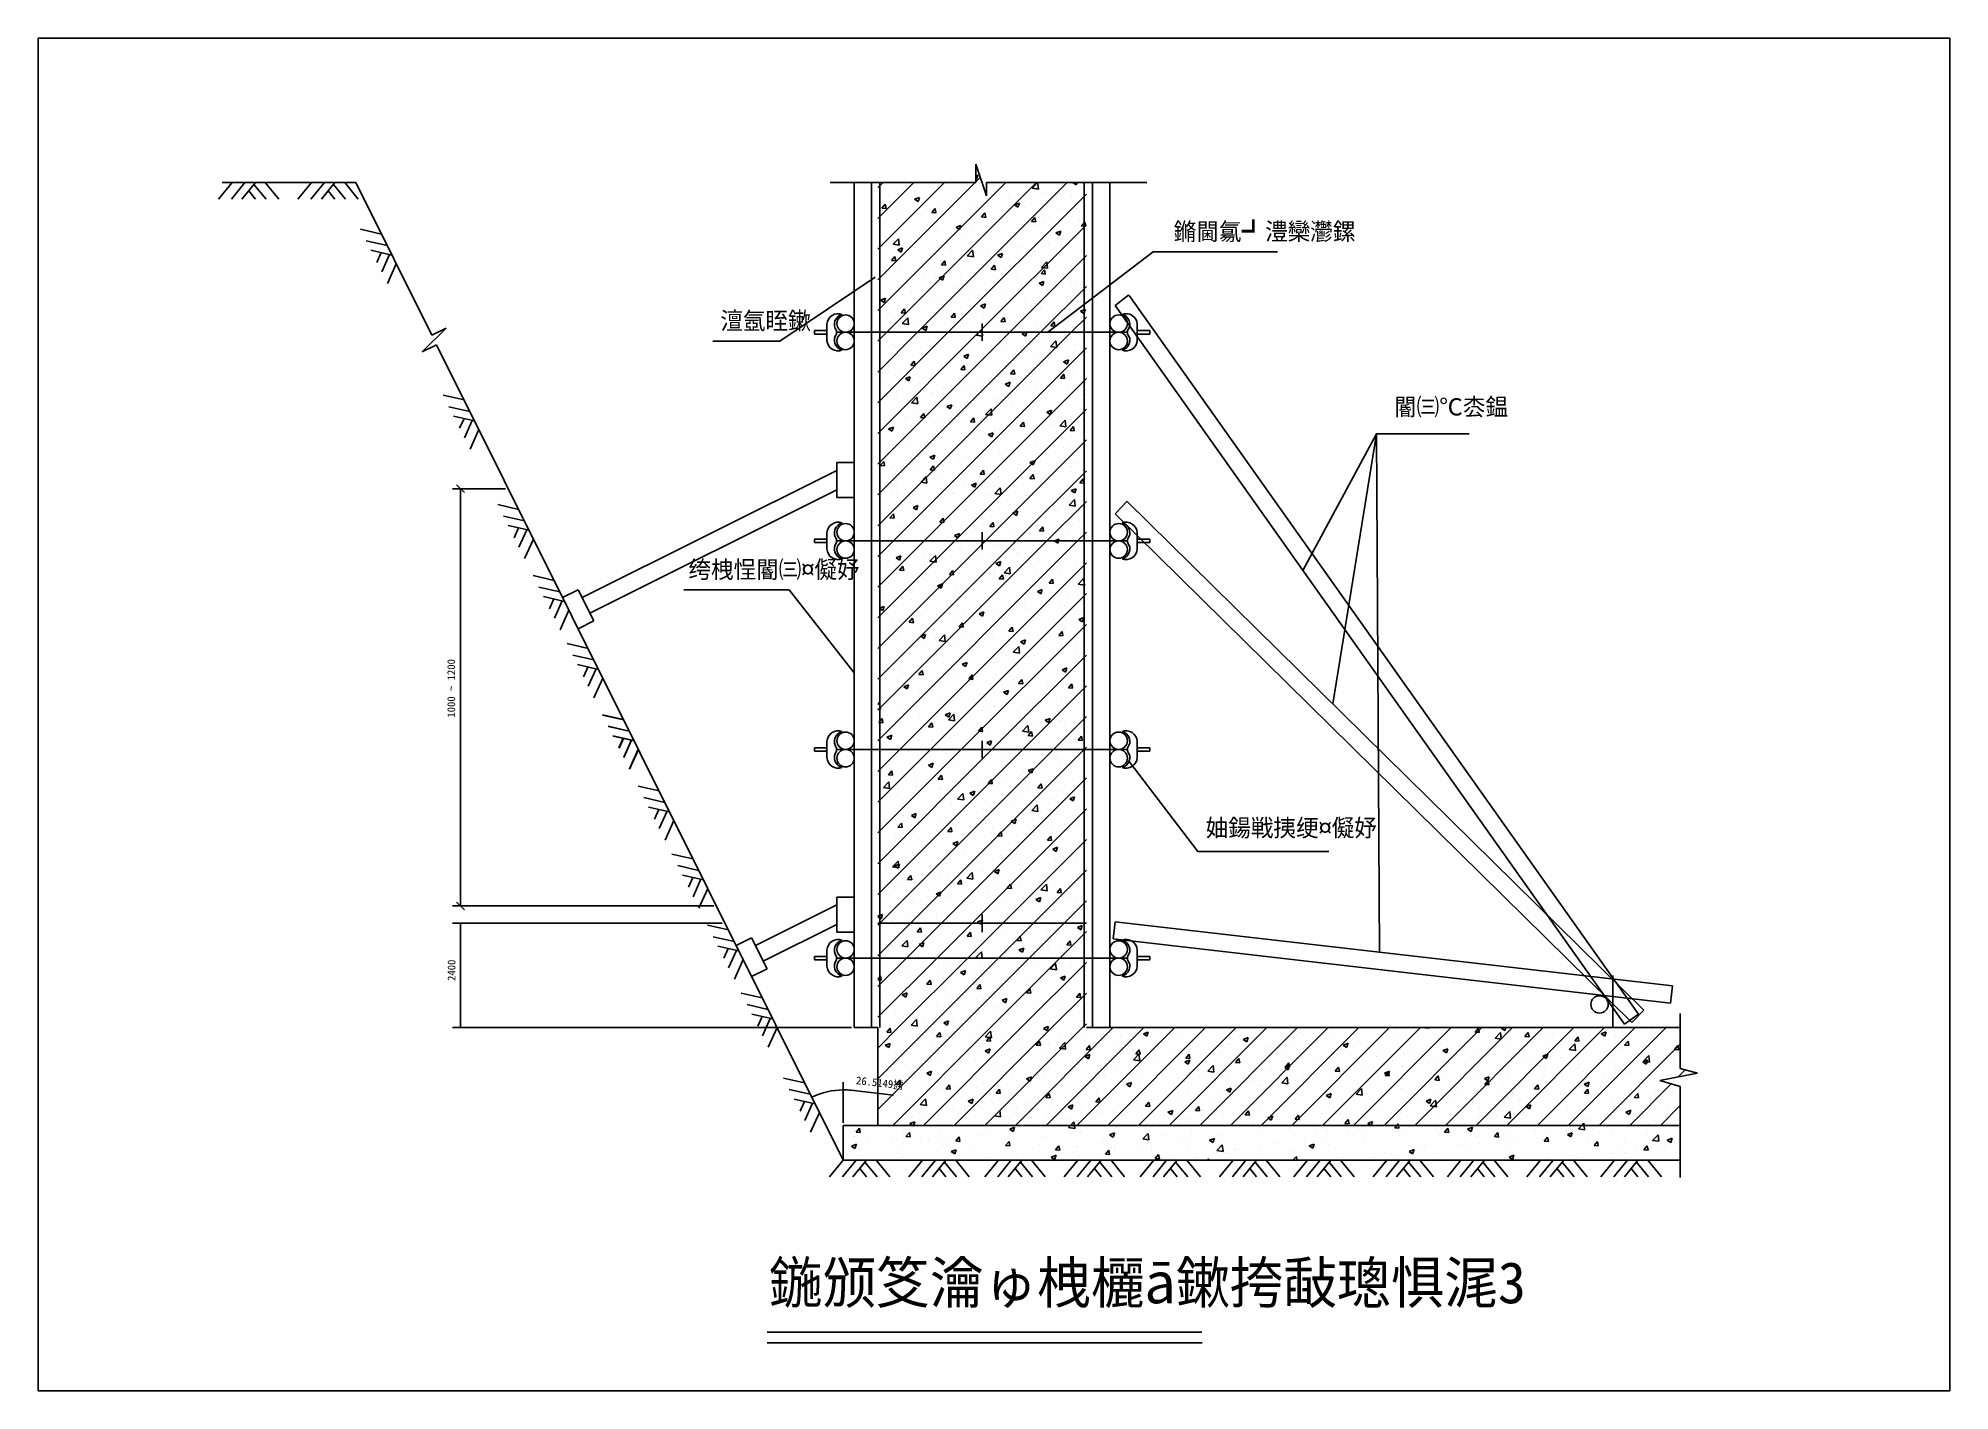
# Model space of a CAD drawing. Header units: metres. Extents: x 0 to 440, y 0 to 311.
import ezdxf

# ---------------------------------------------------------------- set-up
doc = ezdxf.new("R2010")
doc.units = ezdxf.units.M
doc.layers.add(' ', color=7, linetype='Continuous')

msp = doc.modelspace()

# ---------------------------------------------------------------- texts
for s, height, p in [('鏅閫氱┛澧欒灪鏍', 4, (261.47, 264.77)), ('澶氬眰鏉', 4, (157.07, 244.22)), ('閽㈢℃枩鎾', 4, (312.2, 224.41)), ('绔栧悜閽㈢¤儗妤', 4, (149.71, 186.99)), ('妯鍚戦挗绠¤儗妤', 4, (268.82, 127.54)), ('鍦颁笅瀹ゅ栧欐ā鏉挎敮璁惧浘3', 9.5, (168.26, 20.13))]:
    msp.add_text(s, height=height).set_placement(p)
for s, rotation, p in [('1000 ~ 1200', 90, (95.99, 154.89)), ('2400', 90, (96.06, 94.31)), ('26.5149掳', 353.62, (188.24, 70.56))]:
    msp.add_text(s, height=1.8, rotation=rotation).set_placement(p)

# ---------------------------------------------------------------- linework, layer by layer
at = {"layer": ' '}
for p, q in [((215.9, 282.05), (215.97, 282.04)), ((215.97, 282.04), (215.95, 282.12)), ((193.34, 276.84), (194.52, 278.03)), ((193.34, 269.77), (201.59, 278.03)), ((193.34, 262.7), (208.66, 278.03)), ((193.34, 255.63), (215.73, 278.03)), ((193.34, 248.56), (222.81, 278.03)), ((195.4, 243.56), (229.88, 278.03)), ((202.47, 243.56), (236.95, 278.03)), ((207.29, 277.53), (207.29, 277.53)), ((215.9, 279.57), (216.36, 279.75)), ((215.9, 278.2), (216.91, 279.21)), ((215.9, 278.87), (216.04, 278.78)), ((216.04, 278.78), (216.36, 279.75)), ((216.58, 278.92), (216.58, 278.92)), ((228.87, 276.74), (230.1, 278.03)), ((230.29, 276.52), (230.11, 278.03)), ((238.24, 278.03), (239.03, 277.5)), ((239.03, 277.5), (239.21, 278.03)), ((194.28, 272.1), (195.05, 273.02)), ((195.24, 272.02), (195.05, 273.02)), ((197.77, 275.35), (197.77, 275.35)), ((198.98, 276.33), (198.98, 276.33)), ((201.49, 273.29), (201.49, 273.29)), ((201.78, 275.87), (201.78, 275.87)), ((201.8, 274.16), (202.92, 274.59)), ((201.8, 274.16), (202.59, 273.62)), ((202.59, 273.62), (202.92, 274.59)), ((207.84, 276.67), (207.84, 276.67)), ((209.55, 243.56), (241.34, 275.35)), ((210.03, 272.93), (210.03, 272.93)), ((215.31, 273.33), (215.31, 273.33)), ((223.39, 274.35), (223.39, 274.35)), ((223.8, 273.02), (223.8, 273.02)), ((224.79, 272.88), (225.91, 273.31)), ((225.59, 272.34), (225.91, 273.31)), ((225.81, 273.91), (225.81, 273.91)), ((228.87, 276.74), (230.29, 276.52)), ((231.7, 275.55), (231.7, 275.55)), ((233.9, 274.35), (233.9, 274.35)), ((235.14, 275.51), (235.14, 275.51)), ((237.91, 274.87), (237.91, 274.87)), ((239.92, 276.68), (239.92, 276.68)), ((193.56, 269.04), (193.56, 269.04)), ((194.28, 272.1), (195.24, 272.02)), ((197.57, 269.56), (197.57, 269.56)), ((197.81, 269.11), (197.81, 269.11)), ((198.79, 271), (198.79, 271)), ((203.63, 270.36), (203.63, 270.36)), ((205.76, 271.1), (206.53, 272.02)), ((205.76, 271.1), (206.71, 271.01)), ((206.71, 271.01), (206.53, 272.02)), ((207.1, 272.2), (207.1, 272.2)), ((207.15, 270.71), (207.15, 270.71)), ((213.73, 271.69), (213.73, 271.69)), ((216.48, 272.31), (216.48, 272.31)), ((217.23, 270.09), (218, 271.01)), ((217.23, 270.09), (218.19, 270.01)), ((217.74, 272.22), (217.74, 272.22)), ((218.19, 270.01), (218, 271.01)), ((218.57, 272.57), (218.57, 272.57)), ((220.31, 268.8), (220.31, 268.8)), ((223.2, 269.03), (223.2, 269.03)), ((224.79, 272.88), (225.59, 272.34)), ((227.11, 272.21), (227.11, 272.21)), ((228.71, 269.09), (229.48, 270.01)), ((228.71, 269.09), (229.66, 269.01)), ((229.67, 269.01), (229.48, 270.01)), ((229.64, 270.4), (229.64, 270.4)), ((231.51, 270.22), (231.51, 270.22)), ((233.7, 268.56), (233.7, 268.56)), ((235.65, 271.85), (235.65, 271.85)), ((238.97, 272), (238.97, 272)), ((239.72, 271.35), (239.72, 271.35)), ((239.76, 269.36), (239.76, 269.36)), ((240.18, 268.09), (240.96, 269)), ((241.14, 268), (240.96, 269)), ((196.83, 263.8), (198.08, 265.1)), ((198.26, 263.58), (198.08, 265.1)), ((198.37, 265.12), (198.37, 265.12)), ((198.59, 265.67), (198.59, 265.67)), ((201.65, 265.59), (201.65, 265.59)), ((206.9, 266.87), (206.9, 266.87)), ((206.91, 264.76), (206.91, 264.76)), ((209.52, 265.38), (209.52, 265.38)), ((210.98, 267.19), (210.98, 267.19)), ((211.35, 267.72), (212.47, 268.15)), ((211.35, 267.72), (212.14, 267.18)), ((212.14, 267.18), (212.47, 268.15)), ((213.53, 265.91), (213.53, 265.91)), ((215.12, 268), (215.12, 268)), ((215.45, 264.4), (215.45, 264.4)), ((216.62, 243.56), (241.34, 268.28)), ((219.59, 266.7), (219.59, 266.7)), ((229.69, 268.04), (229.69, 268.04)), ((231.32, 264.9), (231.32, 264.9)), ((234.34, 266.43), (235.46, 266.86)), ((234.34, 266.43), (235.14, 265.9)), ((235.14, 265.9), (235.46, 266.86)), ((235.75, 264.8), (235.75, 264.8)), ((239.53, 266.03), (239.53, 266.03)), ((240.18, 268.09), (241.14, 268)), ((193.36, 263.25), (193.36, 263.25)), ((196.5, 260.07), (197.27, 260.99)), ((196.5, 260.07), (197.46, 259.98)), ((196.83, 263.8), (198.26, 263.58)), ((197.46, 259.98), (197.27, 260.99)), ((197.9, 262.55), (199.02, 262.98)), ((197.9, 262.55), (198.7, 262.02)), ((198.4, 260.35), (198.4, 260.35)), ((198.7, 262.02), (199.02, 262.98)), ((199.42, 264.05), (199.42, 264.05)), ((201.74, 262.97), (201.74, 262.97)), ((206.71, 261.55), (206.71, 261.55)), ((207.76, 259.99), (207.76, 259.99)), ((207.98, 259.06), (208.75, 259.98)), ((208.93, 258.98), (208.75, 259.98)), ((210.28, 262.61), (210.28, 262.61)), ((213.91, 261.15), (215.16, 262.45)), ((213.91, 261.15), (215.33, 260.93)), ((214.92, 262.67), (214.92, 262.67)), ((215.33, 260.93), (215.16, 262.45)), ((215.38, 260.39), (215.38, 260.39)), ((217.09, 261.59), (217.09, 261.59)), ((218.83, 262.25), (218.83, 262.25)), ((220.9, 261.27), (222.02, 261.7)), ((220.9, 261.27), (221.69, 260.74)), ((221.69, 260.74), (222.02, 261.7)), ((223, 263.7), (223, 263.7)), ((223.69, 243.56), (241.34, 261.2)), ((223.99, 264.04), (223.99, 264.04)), ((225.48, 261.72), (225.48, 261.72)), ((226.42, 263.2), (226.42, 263.2)), ((227.37, 261.89), (227.37, 261.89)), ((229.49, 262.25), (229.49, 262.25)), ((230.99, 258.5), (232.23, 259.8)), ((232.41, 258.28), (232.23, 259.8)), ((232.53, 263.68), (232.53, 263.68)), ((235.55, 263.05), (235.55, 263.05)), ((235.91, 261.53), (235.91, 261.53)), ((239.34, 260.7), (239.34, 260.7)), ((241.08, 263.31), (241.08, 263.31)), ((195.19, 256.99), (195.19, 256.99)), ((195.21, 257.74), (195.21, 257.74)), ((198.43, 258.39), (198.43, 258.39)), ((203.73, 256.63), (203.73, 256.63)), ((205.31, 259.07), (205.31, 259.07)), ((206.51, 256.22), (206.51, 256.22)), ((207.45, 256.11), (208.57, 256.54)), ((207.45, 256.11), (208.25, 255.58)), ((207.98, 259.06), (208.93, 258.98)), ((208.25, 255.58), (208.57, 256.54)), ((209.32, 259.6), (209.32, 259.6)), ((212.27, 256.26), (212.27, 256.26)), ((214.73, 257.35), (214.73, 257.35)), ((219.45, 258.06), (220.22, 258.98)), ((219.45, 258.06), (220.41, 257.97)), ((220.41, 257.97), (220.22, 258.98)), ((220.81, 255.9), (220.81, 255.9)), ((221.27, 255.41), (221.27, 255.41)), ((222.81, 258.37), (222.81, 258.37)), ((225.28, 255.94), (225.28, 255.94)), ((229.35, 255.54), (229.35, 255.54)), ((230.93, 257.05), (231.7, 257.97)), ((230.93, 257.05), (231.89, 256.97)), ((230.99, 258.5), (232.41, 258.28)), ((231.12, 259.57), (231.12, 259.57)), ((231.34, 256.74), (231.34, 256.74)), ((231.89, 256.97), (231.7, 257.97)), ((239.14, 255.37), (239.14, 255.37)), ((194.01, 250.95), (195.13, 251.38)), ((194.01, 250.95), (194.81, 250.42)), ((194.81, 250.42), (195.13, 251.38)), ((198.2, 255.02), (198.2, 255.02)), ((201.1, 252.76), (201.1, 252.76)), ((205.11, 253.29), (205.11, 253.29)), ((206.32, 250.9), (206.32, 250.9)), ((211.17, 254.08), (211.17, 254.08)), ((214.53, 252.02), (214.53, 252.02)), ((216.43, 252.05), (216.43, 252.05)), ((222.62, 253.05), (222.62, 253.05)), ((225.76, 253.65), (225.76, 253.65)), ((230.45, 254.83), (231.57, 255.26)), ((230.45, 254.83), (231.24, 254.29)), ((230.76, 243.56), (241.34, 254.13)), ((230.93, 254.25), (230.93, 254.25)), ((231.24, 254.29), (231.57, 255.26)), ((235.09, 255.25), (235.09, 255.25)), ((237.24, 251.76), (237.24, 251.76)), ((237.89, 255.18), (237.89, 255.18)), ((238.93, 251.74), (238.93, 251.74)), ((241.24, 252.29), (241.24, 252.29)), ((195.44, 246.66), (195.44, 246.66)), ((197.77, 248.84), (197.77, 248.84)), ((198.01, 249.7), (198.01, 249.7)), ((198.72, 248.03), (199.49, 248.95)), ((198.72, 248.03), (199.68, 247.95)), ((198.96, 245.57), (200.2, 246.87)), ((199.68, 247.95), (199.49, 248.95)), ((200.38, 245.35), (200.2, 246.87)), ((200.61, 248.45), (200.61, 248.45)), ((200.9, 246.98), (200.9, 246.98)), ((206.96, 247.77), (206.96, 247.77)), ((207.1, 250.45), (207.1, 250.45)), ((209.15, 248.09), (209.15, 248.09)), ((210.2, 247.03), (210.97, 247.95)), ((210.2, 247.03), (211.15, 246.94)), ((210.93, 246.93), (210.93, 246.93)), ((211.15, 246.94), (210.97, 247.95)), ((214.34, 246.7), (214.34, 246.7)), ((217, 249.67), (218.12, 250.1)), ((217, 249.67), (217.8, 249.13)), ((217.07, 249.1), (217.07, 249.1)), ((217.69, 247.73), (217.69, 247.73)), ((217.8, 249.13), (218.12, 250.1)), ((220.26, 248.54), (220.26, 248.54)), ((221.07, 249.63), (221.07, 249.63)), ((221.67, 246.02), (222.44, 246.94)), ((222.42, 247.72), (222.42, 247.72)), ((222.63, 245.94), (222.44, 246.94)), ((226.24, 247.37), (226.24, 247.37)), ((227.13, 250.43), (227.13, 250.43)), ((229.59, 250.14), (229.59, 250.14)), ((230.73, 248.92), (230.73, 248.92)), ((234.78, 247.01), (234.78, 247.01)), ((237.83, 243.56), (241.34, 247.06)), ((238.95, 250.05), (238.95, 250.05)), ((240, 248.39), (241.12, 248.82)), ((240, 248.39), (240.79, 247.85)), ((240.79, 247.85), (241.12, 248.82)), ((193.34, 241.49), (195.4, 243.56)), ((193.34, 234.42), (202.47, 243.56)), ((193.34, 227.35), (209.55, 243.56)), ((193.34, 220.28), (216.62, 243.56)), ((193.34, 213.2), (223.69, 243.56)), ((193.34, 206.13), (230.76, 243.56)), ((193.34, 199.06), (237.83, 243.56)), ((196.9, 246.45), (196.9, 246.45)), ((197.81, 244.37), (197.81, 244.37)), ((198.96, 245.57), (200.38, 245.35)), ((201.6, 245.33), (201.6, 245.33)), ((203.56, 244.51), (204.68, 244.94)), ((203.56, 244.51), (204.36, 243.97)), ((203.99, 246.3), (203.99, 246.3)), ((204.36, 243.97), (204.68, 244.94)), ((206.12, 245.57), (206.12, 245.57)), ((212.53, 245.94), (212.53, 245.94)), ((212.86, 242.79), (212.86, 242.79)), ((216.03, 242.92), (216.64, 243.56)), ((216.03, 242.92), (217.46, 242.7)), ((216.64, 243.56), (217.28, 244.22)), ((216.86, 243.32), (216.86, 243.32)), ((217.36, 243.56), (217.28, 244.22)), ((217.46, 242.7), (217.36, 243.56)), ((221.07, 245.58), (221.07, 245.58)), ((221.67, 246.02), (222.63, 245.94)), ((222.23, 242.39), (222.23, 242.39)), ((222.92, 244.12), (222.92, 244.12)), ((226.37, 242.94), (226.37, 242.94)), ((226.55, 243.23), (227.41, 243.56)), ((226.55, 243.23), (227.35, 242.69)), ((227.35, 242.69), (227.64, 243.56)), ((227.41, 243.56), (227.68, 243.66)), ((227.64, 243.56), (227.68, 243.66)), ((229.61, 245.22), (229.61, 245.22)), ((230.54, 243.59), (230.54, 243.59)), ((233.03, 245.45), (233.03, 245.45)), ((233.15, 245.02), (233.92, 245.94)), ((233.15, 245.02), (234.11, 244.94)), ((234.11, 244.94), (233.92, 245.94)), ((235.7, 244.54), (235.7, 244.54)), ((237.03, 245.98), (237.03, 245.98)), ((238.15, 244.86), (238.15, 244.86)), ((238.75, 244.72), (238.75, 244.72)), ((196.69, 240.66), (196.69, 240.66)), ((196.9, 195.56), (241.34, 239.99)), ((197.43, 240.32), (197.43, 240.32)), ((197.62, 239.04), (197.62, 239.04)), ((198.38, 238.13), (198.38, 238.13)), ((202.75, 241.46), (202.75, 241.46)), ((205.93, 240.24), (205.93, 240.24)), ((205.97, 239.96), (205.97, 239.96)), ((207.71, 239.73), (207.71, 239.73)), ((213.11, 238.07), (214.23, 238.5)), ((213.11, 238.07), (213.91, 237.53)), ((213.91, 237.53), (214.23, 238.5)), ((214.14, 241.37), (214.14, 241.37)), ((214.51, 239.59), (214.51, 239.59)), ((217.04, 241.33), (217.04, 241.33)), ((218.71, 237.81), (218.71, 237.81)), ((223.05, 239.23), (223.05, 239.23)), ((228.82, 239.14), (228.82, 239.14)), ((230.34, 238.27), (230.34, 238.27)), ((231.59, 238.87), (231.59, 238.87)), ((232.82, 239.67), (232.82, 239.67)), ((233.11, 240.27), (234.35, 241.57)), ((233.11, 240.27), (234.53, 240.05)), ((234.53, 240.05), (234.35, 241.57)), ((238.56, 239.39), (238.56, 239.39)), ((238.88, 240.46), (238.88, 240.46)), ((240.13, 238.51), (240.13, 238.51)), ((197.43, 233.72), (197.43, 233.72)), ((198.54, 235.15), (198.54, 235.15)), ((199.67, 232.91), (200.79, 233.34)), ((200.46, 232.37), (200.79, 233.34)), ((200.94, 236), (201.71, 236.92)), ((200.94, 236), (201.9, 235.91)), ((201.9, 235.91), (201.71, 236.92)), ((205.74, 234.92), (205.74, 234.92)), ((208.65, 236.48), (208.65, 236.48)), ((212.42, 234.99), (213.19, 235.91)), ((212.42, 234.99), (213.37, 234.91)), ((212.65, 237.01), (212.65, 237.01)), ((213.37, 234.91), (213.19, 235.91)), ((213.95, 236.04), (213.95, 236.04)), ((222.03, 237.07), (222.03, 237.07)), ((223.89, 233.99), (224.66, 234.91)), ((223.89, 233.99), (224.85, 233.9)), ((224.85, 233.9), (224.66, 234.91)), ((225.71, 233.39), (225.71, 233.39)), ((228.61, 233.35), (228.61, 233.35)), ((234.67, 234.15), (234.67, 234.15)), ((235.04, 234.99), (235.04, 234.99)), ((235.37, 232.98), (236.14, 233.9)), ((236.11, 236.79), (237.23, 237.22)), ((236.11, 236.79), (236.9, 236.25)), ((236.33, 232.9), (236.14, 233.9)), ((236.9, 236.25), (237.23, 237.22)), ((238.36, 234.07), (238.36, 234.07)), ((194.31, 232.14), (194.31, 232.14)), ((197.69, 229.99), (197.69, 229.99)), ((199.67, 232.91), (200.46, 232.37)), ((202.85, 231.78), (202.85, 231.78)), ((203.97, 195.56), (241.34, 232.92)), ((204.44, 230.17), (204.44, 230.17)), ((205.54, 229.59), (205.54, 229.59)), ((206.23, 229.63), (206.23, 229.63)), ((207.05, 230.19), (207.05, 230.19)), ((208.44, 230.7), (208.44, 230.7)), ((211.4, 231.42), (211.4, 231.42)), ((213.76, 230.72), (213.76, 230.72)), ((214.5, 231.5), (214.5, 231.5)), ((214.77, 229.27), (214.77, 229.27)), ((216.38, 231.79), (216.38, 231.79)), ((219.94, 231.06), (219.94, 231.06)), ((221.84, 231.74), (221.84, 231.74)), ((222.66, 231.63), (223.78, 232.06)), ((222.66, 231.63), (223.46, 231.09)), ((223.31, 228.91), (223.31, 228.91)), ((223.46, 231.09), (223.78, 232.06)), ((224.61, 232.83), (224.61, 232.83)), ((228.48, 230.7), (228.48, 230.7)), ((229.55, 229.88), (229.55, 229.88)), ((230.15, 232.94), (230.15, 232.94)), ((235.37, 232.98), (236.33, 232.9)), ((237.02, 230.34), (237.02, 230.34)), ((238.88, 231.48), (238.88, 231.48)), ((240.57, 229.17), (240.57, 229.17)), ((194.33, 228.84), (194.33, 228.84)), ((197.23, 228.39), (197.23, 228.39)), ((197.72, 228.58), (197.72, 228.58)), ((201.08, 227.33), (202.32, 228.63)), ((201.08, 227.33), (202.5, 227.11)), ((201.55, 225.07), (201.55, 225.07)), ((202.5, 227.11), (202.32, 228.63)), ((203.16, 223.96), (203.93, 224.88)), ((204.12, 223.88), (203.93, 224.88)), ((209.22, 226.47), (210.34, 226.9)), ((209.22, 226.47), (210.01, 225.93)), ((210.01, 225.93), (210.34, 226.9)), ((210.29, 225.19), (210.29, 225.19)), ((210.88, 226.67), (210.88, 226.67)), ((211.04, 195.56), (241.34, 225.85)), ((213.56, 225.39), (213.56, 225.39)), ((218.15, 224.68), (219.4, 225.98)), ((218.15, 224.68), (219.58, 224.46)), ((219.58, 224.46), (219.4, 225.98)), ((220.22, 228.27), (220.22, 228.27)), ((220.4, 226.52), (220.4, 226.52)), ((221.64, 226.41), (221.64, 226.41)), ((224.4, 227.04), (224.4, 227.04)), ((229.95, 227.61), (229.95, 227.61)), ((230.46, 227.84), (230.46, 227.84)), ((231.85, 228.55), (231.85, 228.55)), ((232.21, 225.18), (233.33, 225.61)), ((232.21, 225.18), (233.01, 224.65)), ((233.01, 224.65), (233.33, 225.61)), ((238.17, 228.74), (238.17, 228.74)), ((240.39, 228.19), (240.39, 228.19)), ((195.77, 221.31), (196.9, 221.74)), ((195.77, 221.31), (196.57, 220.77)), ((196.57, 220.77), (196.9, 221.74)), ((197.04, 223.06), (197.04, 223.06)), ((199.67, 223.65), (199.67, 223.65)), ((200.23, 223.86), (200.23, 223.86)), ((203.16, 223.96), (204.12, 223.88)), ((204.23, 224.39), (204.23, 224.39)), ((205.35, 224.26), (205.35, 224.26)), ((208.21, 223.29), (208.21, 223.29)), ((214.64, 222.96), (215.41, 223.88)), ((214.64, 222.96), (215.59, 222.87)), ((215.59, 222.87), (215.41, 223.88)), ((216.19, 220.21), (216.19, 220.21)), ((216.75, 222.92), (216.75, 222.92)), ((217, 221.07), (217, 221.07)), ((218.77, 220.02), (219.89, 220.45)), ((219.56, 219.49), (219.89, 220.45)), ((220.2, 220.73), (220.2, 220.73)), ((221.45, 221.09), (221.45, 221.09)), ((225.29, 222.56), (225.29, 222.56)), ((226.11, 221.95), (226.88, 222.87)), ((226.11, 221.95), (227.07, 221.87)), ((226.26, 221.53), (226.26, 221.53)), ((226.33, 222.68), (226.33, 222.68)), ((227.07, 221.87), (226.88, 222.87)), ((229.76, 222.29), (229.76, 222.29)), ((233.84, 222.2), (233.84, 222.2)), ((235.23, 222.04), (236.48, 223.34)), ((235.23, 222.04), (236.65, 221.82)), ((235.66, 224.28), (235.66, 224.28)), ((236.36, 222.86), (236.36, 222.86)), ((236.65, 221.82), (236.48, 223.34)), ((237.59, 220.95), (238.36, 221.87)), ((237.59, 220.95), (238.55, 220.87)), ((237.97, 223.41), (237.97, 223.41)), ((238.55, 220.87), (238.36, 221.87)), ((240.37, 223.39), (240.37, 223.39)), ((196.02, 217.55), (196.02, 217.55)), ((196.84, 217.74), (196.84, 217.74)), ((198.33, 217.87), (198.33, 217.87)), ((200.03, 218.08), (200.03, 218.08)), ((205.15, 218.94), (205.15, 218.94)), ((206.09, 218.88), (206.09, 218.88)), ((207.66, 219.47), (207.66, 219.47)), ((213.37, 220.06), (213.37, 220.06)), ((218.11, 195.56), (241.34, 218.78)), ((218.77, 220.02), (219.56, 219.49)), ((221.25, 215.76), (221.25, 215.76)), ((229.56, 216.96), (229.56, 216.96)), ((232.15, 216.55), (232.15, 216.55)), ((236.16, 217.08), (236.16, 217.08)), ((237.78, 218.09), (237.78, 218.09)), ((193.9, 212.93), (194.68, 213.85)), ((193.9, 212.93), (194.86, 212.85)), ((194.86, 212.85), (194.68, 213.85)), ((195.82, 211.77), (195.82, 211.77)), ((196.56, 215.47), (196.56, 215.47)), ((196.65, 212.41), (196.65, 212.41)), ((199.93, 213.32), (199.93, 213.32)), ((201.88, 212.57), (201.88, 212.57)), ((204.96, 213.61), (204.96, 213.61)), ((205.1, 215.11), (205.1, 215.11)), ((205.33, 214.86), (206.45, 215.29)), ((205.33, 214.86), (206.12, 214.33)), ((205.38, 211.93), (206.15, 212.85)), ((205.38, 211.93), (206.34, 211.84)), ((206.12, 214.33), (206.45, 215.29)), ((206.34, 211.84), (206.15, 212.85)), ((208.47, 212.96), (208.47, 212.96)), ((211.98, 213.9), (211.98, 213.9)), ((213.17, 214.74), (213.17, 214.74)), ((213.64, 214.75), (213.64, 214.75)), ((215.99, 214.42), (215.99, 214.42)), ((216.33, 211.53), (216.33, 211.53)), ((216.86, 210.92), (217.63, 211.84)), ((217.01, 212.6), (217.01, 212.6)), ((217.81, 210.84), (217.63, 211.84)), ((222.05, 215.22), (222.05, 215.22)), ((222.18, 214.39), (222.18, 214.39)), ((225.19, 195.56), (241.34, 211.71)), ((225.55, 212.24), (225.55, 212.24)), ((225.67, 213.13), (225.67, 213.13)), ((228.32, 213.58), (229.44, 214.01)), ((228.32, 213.58), (229.12, 213.05)), ((229.12, 213.05), (229.44, 214.01)), ((229.37, 211.64), (229.37, 211.64)), ((230.72, 214.03), (230.72, 214.03)), ((234.09, 211.88), (234.09, 211.88)), ((235, 214.73), (235, 214.73)), ((237.58, 212.76), (237.58, 212.76)), ((238.01, 211.57), (238.01, 211.57)), ((239.26, 213.67), (239.26, 213.67)), ((193.37, 207.34), (193.37, 207.34)), ((196.45, 207.09), (196.45, 207.09)), ((197.67, 208.32), (197.67, 208.32)), ((201.91, 206.98), (201.91, 206.98)), ((203.2, 209.1), (204.44, 210.4)), ((203.2, 209.1), (204.62, 208.88)), ((204.62, 208.88), (204.45, 210.4)), ((204.76, 208.28), (204.76, 208.28)), ((207, 209.93), (207, 209.93)), ((207.77, 207.58), (207.77, 207.58)), ((211.78, 208.11), (211.78, 208.11)), ((212.98, 209.41), (212.98, 209.41)), ((214.88, 208.42), (216, 208.85)), ((214.88, 208.42), (215.67, 207.89)), ((215.67, 207.89), (216, 208.85)), ((216.86, 210.92), (217.81, 210.84)), ((217.84, 208.91), (217.84, 208.91)), ((220.17, 208.01), (220.17, 208.01)), ((220.27, 206.45), (221.52, 207.75)), ((221.06, 210.44), (221.06, 210.44)), ((221.7, 206.23), (221.52, 207.75)), ((227.94, 210.24), (227.94, 210.24)), ((228.33, 209.92), (229.1, 210.84)), ((228.33, 209.92), (229.29, 209.83)), ((229.29, 209.83), (229.1, 210.84)), ((229.5, 209.62), (229.5, 209.62)), ((231.95, 210.77), (231.95, 210.77)), ((237.39, 207.44), (237.39, 207.44)), ((237.87, 207.14), (238.99, 207.57)), ((237.87, 207.14), (238.67, 206.6)), ((238.67, 206.6), (238.99, 207.57)), ((238.83, 211.22), (238.83, 211.22)), ((239.81, 208.91), (240.58, 209.83)), ((239.81, 208.91), (240.77, 208.83)), ((240.77, 208.83), (240.58, 209.83)), ((197.67, 206.25), (197.67, 206.25)), ((201.43, 203.26), (202.55, 203.69)), ((201.43, 203.26), (202.23, 202.72)), ((201.51, 204.81), (201.51, 204.81)), ((202.23, 202.72), (202.55, 203.69)), ((204.57, 202.96), (204.57, 202.96)), ((210.45, 206.62), (210.45, 206.62)), ((210.84, 206.41), (210.84, 206.41)), ((212.78, 204.09), (212.78, 204.09)), ((213.63, 202.6), (213.63, 202.6)), ((219, 206.25), (219, 206.25)), ((220.27, 206.45), (221.7, 206.23)), ((220.86, 205.11), (220.86, 205.11)), ((223.73, 203.93), (223.73, 203.93)), ((227.54, 205.89), (227.54, 205.89)), ((227.74, 204.46), (227.74, 204.46)), ((229.17, 206.31), (229.17, 206.31)), ((232.26, 195.56), (241.34, 204.64)), ((233.8, 205.25), (233.8, 205.25)), ((235.61, 204.02), (235.61, 204.02)), ((236.08, 205.53), (236.08, 205.53)), ((237.35, 203.8), (238.6, 205.1)), ((237.35, 203.8), (238.77, 203.58)), ((238.77, 203.58), (238.6, 205.1)), ((193.46, 199.94), (193.46, 199.94)), ((196.12, 200.89), (196.9, 201.81)), ((196.12, 200.89), (197.08, 200.81)), ((196.26, 201.76), (196.26, 201.76)), ((197.08, 200.81), (196.9, 201.81)), ((198.8, 198.8), (198.8, 198.8)), ((203.56, 201.27), (203.56, 201.27)), ((207.34, 198.44), (207.34, 198.44)), ((207.57, 201.8), (207.57, 201.8)), ((207.6, 199.89), (208.37, 200.81)), ((207.6, 199.89), (208.56, 199.81)), ((207.62, 199.21), (207.62, 199.21)), ((208.56, 199.81), (208.37, 200.81)), ((212.59, 198.76), (212.59, 198.76)), ((215.88, 198.08), (215.88, 198.08)), ((216.95, 200.81), (216.95, 200.81)), ((219.08, 198.89), (219.85, 199.81)), ((219.08, 198.89), (220.03, 198.8)), ((220.03, 198.8), (219.85, 199.81)), ((220.67, 199.78), (220.67, 199.78)), ((223.53, 198.15), (223.53, 198.15)), ((224.43, 201.98), (225.55, 202.41)), ((224.43, 201.98), (225.22, 201.44)), ((225.22, 201.44), (225.55, 202.41)), ((226.28, 202.41), (226.28, 202.41)), ((228.98, 200.98), (228.98, 200.98)), ((229.59, 198.94), (229.59, 198.94)), ((230.55, 197.88), (231.32, 198.8)), ((231.51, 197.8), (231.32, 198.8)), ((237.2, 202.11), (237.2, 202.11)), ((239.69, 200.27), (239.69, 200.27)), ((193.34, 191.99), (196.9, 195.56)), ((193.34, 184.92), (203.97, 195.56)), ((193.34, 177.85), (211.04, 195.56)), ((193.34, 170.78), (218.11, 195.56)), ((193.34, 163.71), (225.19, 195.56)), ((193.34, 156.64), (232.26, 195.56)), ((193.34, 149.56), (239.33, 195.56)), ((193.63, 197.01), (193.63, 197.01)), ((196.06, 196.43), (196.06, 196.43)), ((198.29, 197.61), (198.29, 197.61)), ((199.35, 194.96), (199.35, 194.96)), ((202.17, 196.65), (202.17, 196.65)), ((203.36, 195.49), (203.36, 195.49)), ((204.37, 197.63), (204.37, 197.63)), ((209.42, 196.29), (209.42, 196.29)), ((210.71, 196.29), (210.71, 196.29)), ((210.98, 196.82), (212.1, 197.25)), ((210.98, 196.82), (211.78, 196.28)), ((211.78, 196.28), (212.1, 197.25)), ((219.25, 195.93), (219.25, 195.93)), ((219.52, 197.62), (219.52, 197.62)), ((220.48, 194.46), (220.48, 194.46)), ((224.42, 197.72), (224.42, 197.72)), ((227.79, 195.57), (227.79, 195.57)), ((228.79, 195.66), (228.79, 195.66)), ((230.55, 197.88), (231.51, 197.8)), ((232.96, 197.36), (232.96, 197.36)), ((233.98, 195.54), (234.02, 195.56)), ((233.98, 195.54), (234.77, 195)), ((234.02, 195.56), (235.1, 195.97)), ((234.77, 195), (234.96, 195.56)), ((234.95, 194.47), (234.95, 194.47)), ((234.96, 195.56), (235.1, 195.97)), ((235.48, 193.96), (235.48, 193.96)), ((236.34, 195.21), (236.34, 195.21)), ((237, 196.78), (237, 196.78)), ((239.33, 195.56), (241.34, 197.56)), ((239.49, 194.49), (239.49, 194.49)), ((195.61, 190.67), (195.61, 190.67)), ((195.87, 191.11), (195.87, 191.11)), ((197.54, 191.66), (198.66, 192.09)), ((197.54, 191.66), (198.34, 191.12)), ((198.34, 191.12), (198.66, 192.09)), ((198.34, 188.86), (199.12, 189.78)), ((198.4, 147.56), (241.34, 190.49)), ((199.3, 188.78), (199.12, 189.78)), ((204.16, 190.31), (204.16, 190.31)), ((204.18, 192.31), (204.18, 192.31)), ((205.21, 189.98), (205.21, 189.98)), ((205.32, 190.86), (206.57, 192.16)), ((205.32, 190.86), (206.74, 190.64)), ((206.74, 190.64), (206.57, 192.16)), ((206.96, 189.66), (206.96, 189.66)), ((212.39, 193.43), (212.39, 193.43)), ((212.7, 189.95), (212.7, 189.95)), ((215.31, 191.31), (215.31, 191.31)), ((216.29, 191.27), (216.29, 191.27)), ((219.32, 191.84), (219.32, 191.84)), ((220.53, 190.38), (221.65, 190.81)), ((220.53, 190.38), (221.33, 189.84)), ((221.24, 189.59), (221.24, 189.59)), ((221.33, 189.84), (221.65, 190.81)), ((222.4, 188.22), (223.64, 189.52)), ((223.82, 188), (223.64, 189.52)), ((225.38, 192.63), (225.38, 192.63)), ((225.62, 192.87), (225.62, 192.87)), ((228.59, 190.33), (228.59, 190.33)), ((229.45, 189.35), (229.45, 189.35)), ((236.81, 191.46), (236.81, 191.46)), ((238.78, 190.96), (238.78, 190.96)), ((195.14, 188.65), (195.14, 188.65)), ((195.67, 185.78), (195.67, 185.78)), ((197.63, 188.06), (197.63, 188.06)), ((198.34, 188.86), (199.3, 188.78)), ((199.15, 189.18), (199.15, 189.18)), ((203.98, 186.98), (203.98, 186.98)), ((207.09, 185.22), (208.21, 185.65)), ((207.09, 185.22), (207.89, 184.68)), ((207.89, 184.68), (208.21, 185.65)), ((209.82, 187.86), (210.59, 188.77)), ((209.82, 187.86), (210.78, 187.77)), ((210.78, 187.77), (210.59, 188.77)), ((210.79, 186.15), (210.79, 186.15)), ((211.11, 185), (211.11, 185)), ((212.2, 188.11), (212.2, 188.11)), ((215.11, 185.53), (215.11, 185.53)), ((220.12, 187.75), (220.12, 187.75)), ((220.28, 189.13), (220.28, 189.13)), ((221.17, 186.32), (221.17, 186.32)), ((221.3, 186.85), (222.07, 187.77)), ((221.3, 186.85), (222.25, 186.77)), ((222.25, 186.77), (222.07, 187.77)), ((222.4, 188.22), (223.82, 188)), ((228.4, 185), (228.4, 185)), ((229.78, 189.22), (229.78, 189.22)), ((231.28, 187.65), (231.28, 187.65)), ((232.77, 185.85), (233.54, 186.77)), ((232.77, 185.85), (233.73, 185.76)), ((233.73, 185.76), (233.54, 186.77)), ((235.28, 188.18), (235.28, 188.18)), ((236.61, 186.13), (236.61, 186.13)), ((238.32, 188.86), (238.32, 188.86)), ((239.47, 185.57), (240.72, 186.87)), ((239.47, 185.57), (240.89, 185.35)), ((240.89, 185.35), (240.72, 186.87)), ((193.65, 180.06), (194.77, 180.49)), ((194.44, 179.52), (194.77, 180.49)), ((194.94, 182.87), (194.94, 182.87)), ((201, 183.67), (201, 183.67)), ((201.04, 182.13), (201.04, 182.13)), ((201.46, 184.55), (201.46, 184.55)), ((203.79, 181.65), (203.79, 181.65)), ((205.47, 147.56), (241.34, 183.42)), ((209.58, 181.77), (209.58, 181.77)), ((212, 182.78), (212, 182.78)), ((216.9, 180.55), (216.9, 180.55)), ((218.12, 181.41), (218.12, 181.41)), ((220.09, 183.8), (220.09, 183.8)), ((226.23, 182.15), (226.23, 182.15)), ((226.66, 181.05), (226.66, 181.05)), ((227.07, 181.34), (227.07, 181.34)), ((230.08, 183.94), (231.2, 184.37)), ((230.08, 183.94), (230.88, 183.4)), ((230.88, 183.4), (231.2, 184.37)), ((231.07, 181.87), (231.07, 181.87)), ((235.2, 180.69), (235.2, 180.69)), ((235.56, 183.76), (235.56, 183.76)), ((236.42, 180.8), (236.42, 180.8)), ((237.13, 182.67), (237.13, 182.67)), ((193.65, 180.06), (194.44, 179.52)), ((195.48, 180.45), (195.48, 180.45)), ((195.87, 180.34), (195.87, 180.34)), ((196.79, 177.36), (196.79, 177.36)), ((198.24, 177.35), (198.24, 177.35)), ((200.56, 176.82), (201.34, 177.74)), ((200.56, 176.82), (201.52, 176.74)), ((201.52, 176.74), (201.34, 177.74)), ((203.6, 176.33), (203.6, 176.33)), ((204.41, 179.98), (204.41, 179.98)), ((206.9, 178.69), (206.9, 178.69)), ((207.57, 178.95), (207.57, 178.95)), ((210.9, 179.21), (210.9, 179.21)), ((211.81, 177.45), (211.81, 177.45)), ((212.04, 175.82), (212.81, 176.74)), ((212.54, 147.56), (241.34, 176.35)), ((213, 175.74), (212.81, 176.74)), ((212.95, 179.62), (212.95, 179.62)), ((216.64, 178.78), (217.76, 179.21)), ((216.64, 178.78), (217.44, 178.24)), ((216.96, 180.01), (216.96, 180.01)), ((217.44, 178.24), (217.76, 179.21)), ((219.89, 178.48), (219.89, 178.48)), ((221.5, 179.26), (221.5, 179.26)), ((228.2, 179.68), (228.2, 179.68)), ((230.04, 178.9), (230.04, 178.9)), ((232.92, 176.36), (232.92, 176.36)), ((238.58, 178.54), (238.58, 178.54)), ((239.63, 177.49), (240.75, 177.92)), ((239.63, 177.49), (240.43, 176.96)), ((240.43, 176.96), (240.75, 177.92)), ((195.29, 175.13), (195.29, 175.13)), ((197.86, 174), (197.86, 174)), ((202.69, 172.38), (202.69, 172.38)), ((203.2, 173.61), (204.32, 174.04)), ((203.2, 173.61), (203.99, 173.08)), ((203.99, 173.08), (204.32, 174.04)), ((206.4, 173.64), (206.4, 173.64)), ((206.69, 172.9), (206.69, 172.9)), ((207.44, 172.63), (208.69, 173.93)), ((207.44, 172.63), (208.86, 172.41)), ((208.86, 172.41), (208.69, 173.93)), ((211.62, 172.13), (211.62, 172.13)), ((212.04, 175.82), (213, 175.74)), ((212.75, 173.7), (212.75, 173.7)), ((214.94, 173.28), (214.94, 173.28)), ((219.7, 173.15), (219.7, 173.15)), ((222.86, 175.03), (222.86, 175.03)), ((223.48, 172.92), (223.48, 172.92)), ((223.52, 174.82), (224.29, 175.74)), ((223.52, 174.82), (224.47, 174.73)), ((224.47, 174.73), (224.29, 175.74)), ((225.57, 172.61), (225.57, 172.61)), ((226.19, 172.33), (227.31, 172.76)), ((226.19, 172.33), (226.99, 171.8)), ((226.86, 175.56), (226.86, 175.56)), ((226.99, 171.8), (227.31, 172.76)), ((228.01, 174.35), (228.01, 174.35)), ((232.02, 172.55), (232.02, 172.55)), ((234.9, 174.21), (234.9, 174.21)), ((234.99, 173.81), (235.76, 174.73)), ((234.99, 173.81), (235.95, 173.73)), ((235.95, 173.73), (235.76, 174.73)), ((236.22, 175.48), (236.22, 175.48)), ((240.56, 172.19), (240.56, 172.19)), ((195.09, 169.8), (195.09, 169.8)), ((197.58, 167.8), (197.58, 167.8)), ((203.4, 171), (203.4, 171)), ((206.91, 169.4), (206.91, 169.4)), ((208.54, 167.39), (208.54, 167.39)), ((212.75, 167.17), (213.87, 167.6)), ((213.54, 166.64), (213.87, 167.6)), ((216.24, 171.01), (216.24, 171.01)), ((218.65, 168.72), (218.65, 168.72)), ((219.5, 167.83), (219.5, 167.83)), ((219.61, 147.56), (241.34, 169.28)), ((220.07, 167.49), (220.07, 167.49)), ((222.65, 169.25), (222.65, 169.25)), ((224.52, 169.98), (225.76, 171.28)), ((224.52, 169.98), (225.94, 169.76)), ((225.94, 169.76), (225.76, 171.28)), ((227.81, 169.03), (227.81, 169.03)), ((228.71, 170.05), (228.71, 170.05)), ((229.41, 169.09), (229.41, 169.09)), ((236.03, 170.15), (236.03, 170.15)), ((238.74, 170.7), (238.74, 170.7)), ((238.82, 171.38), (238.82, 171.38)), ((194.74, 165.82), (194.74, 165.82)), ((194.9, 164.47), (194.9, 164.47)), ((198.11, 163.67), (198.11, 163.67)), ((198.48, 166.07), (198.48, 166.07)), ((201.41, 164.29), (201.41, 164.29)), ((202.48, 166.59), (202.48, 166.59)), ((202.78, 164.79), (203.56, 165.71)), ((202.78, 164.79), (203.74, 164.71)), ((203.21, 165.67), (203.21, 165.67)), ((203.28, 165.46), (203.28, 165.46)), ((203.74, 164.71), (203.56, 165.71)), ((206.66, 163.31), (206.66, 163.31)), ((210.74, 165.89), (210.74, 165.89)), ((211.42, 166.8), (211.42, 166.8)), ((211.82, 165.1), (211.82, 165.1)), ((212.75, 167.17), (213.54, 166.64)), ((214.26, 163.79), (215.03, 164.7)), ((214.26, 163.79), (215.22, 163.7)), ((215.22, 163.7), (215.03, 164.7)), ((215.2, 162.95), (215.2, 162.95)), ((218.44, 162.94), (218.44, 162.94)), ((220.36, 164.74), (220.36, 164.74)), ((224.5, 163.74), (224.5, 163.74)), ((225.74, 162.78), (226.51, 163.7)), ((226.69, 162.7), (226.51, 163.7)), ((227.62, 163.7), (227.62, 163.7)), ((228.91, 164.38), (228.91, 164.38)), ((234.61, 165.07), (234.61, 165.07)), ((235.52, 163.49), (235.52, 163.49)), ((235.74, 165.89), (236.86, 166.32)), ((235.74, 165.89), (236.54, 165.35)), ((235.83, 164.83), (235.83, 164.83)), ((236.54, 165.35), (236.86, 166.32)), ((237.45, 164.02), (237.45, 164.02)), ((238.61, 165.59), (238.61, 165.59)), ((194.27, 159.76), (194.27, 159.76)), ((194.7, 159.15), (194.7, 159.15)), ((198.27, 160.28), (198.27, 160.28)), ((199.3, 162.01), (200.42, 162.44)), ((199.3, 162.01), (200.1, 161.48)), ((200.1, 161.48), (200.42, 162.44)), ((203.01, 160.35), (203.01, 160.35)), ((204.33, 161.08), (204.33, 161.08)), ((207.52, 158.69), (207.52, 158.69)), ((211.23, 161.47), (211.23, 161.47)), ((214.44, 162.41), (214.44, 162.41)), ((216.85, 160.29), (216.85, 160.29)), ((219.31, 162.5), (219.31, 162.5)), ((222.3, 160.73), (223.42, 161.16)), ((222.3, 160.73), (223.09, 160.19)), ((223.09, 160.19), (223.42, 161.16)), ((223.74, 162.59), (223.74, 162.59)), ((225.74, 162.78), (226.69, 162.7)), ((226.18, 161.89), (226.18, 161.89)), ((226.68, 147.56), (241.34, 162.21)), ((230.4, 158.76), (230.4, 158.76)), ((232.28, 162.23), (232.28, 162.23)), ((234.41, 159.28), (234.41, 159.28)), ((235.64, 159.5), (235.64, 159.5)), ((237.21, 161.78), (237.98, 162.7)), ((237.21, 161.78), (238.17, 161.69)), ((238.17, 161.69), (237.98, 162.7)), ((240.46, 160.08), (240.46, 160.08)), ((240.82, 161.87), (240.82, 161.87)), ((193.34, 157.93), (193.73, 158.34)), ((193.34, 156.91), (193.91, 156.82)), ((193.53, 153.76), (194.3, 154.68)), ((193.91, 156.82), (193.73, 158.34)), ((194.48, 153.67), (194.3, 154.68)), ((198.19, 157.09), (198.19, 157.09)), ((200.1, 157.33), (200.1, 157.33)), ((200.13, 154.77), (200.13, 154.77)), ((202.82, 155.02), (202.82, 155.02)), ((208.64, 156.97), (208.64, 156.97)), ((208.85, 155.57), (209.97, 156)), ((208.85, 155.57), (209.65, 155.03)), ((209.56, 154.4), (210.81, 155.7)), ((209.56, 154.4), (210.99, 154.18)), ((209.65, 155.03), (209.97, 156)), ((210.23, 156.1), (210.23, 156.1)), ((210.99, 154.18), (210.81, 155.7)), ((211.03, 156.15), (211.03, 156.15)), ((214.24, 156.63), (214.24, 156.63)), ((217.18, 156.61), (217.18, 156.61)), ((219.11, 157.17), (219.11, 157.17)), ((220.29, 157.43), (220.29, 157.43)), ((225.72, 156.25), (225.72, 156.25)), ((227.42, 158.37), (227.42, 158.37)), ((231.85, 154.29), (232.97, 154.72)), ((231.85, 154.29), (232.64, 153.75)), ((232.64, 153.75), (232.97, 154.72)), ((233.75, 147.56), (241.34, 155.14)), ((234.26, 155.88), (234.26, 155.88)), ((235.44, 154.17), (235.44, 154.17)), ((193.53, 153.76), (194.48, 153.67)), ((194.07, 153.97), (194.07, 153.97)), ((194.51, 153.82), (194.51, 153.82)), ((195.41, 150.41), (196.53, 150.84)), ((195.41, 150.41), (196.21, 149.87)), ((196.21, 149.87), (196.53, 150.84)), ((202.62, 149.7), (202.62, 149.7)), ((205, 152.75), (205.78, 153.67)), ((205, 152.75), (205.96, 152.67)), ((205.96, 152.67), (205.78, 153.67)), ((206.02, 149.79), (206.02, 149.79)), ((210.03, 150.32), (210.03, 150.32)), ((210.84, 150.82), (210.84, 150.82)), ((216.09, 151.11), (216.09, 151.11)), ((216.19, 150.74), (216.19, 150.74)), ((216.48, 151.75), (217.25, 152.67)), ((216.48, 151.75), (217.44, 151.67)), ((217.44, 151.67), (217.25, 152.67)), ((218.92, 151.85), (218.92, 151.85)), ((225.52, 152.35), (225.52, 152.35)), ((226.19, 152.45), (226.19, 152.45)), ((226.64, 151.75), (227.88, 153.05)), ((226.64, 151.75), (228.06, 151.53)), ((227.23, 153.05), (227.23, 153.05)), ((228.06, 151.53), (227.88, 153.05)), ((227.96, 150.75), (228.73, 151.67)), ((227.96, 150.75), (228.91, 150.66)), ((228.91, 150.66), (228.73, 151.67)), ((230.2, 152.97), (230.2, 152.97)), ((234.86, 153.95), (234.86, 153.95)), ((236.26, 153.77), (236.26, 153.77)), ((238.69, 150.44), (238.69, 150.44)), ((239.43, 149.74), (240.2, 150.66)), ((239.43, 149.74), (240.39, 149.66)), ((240.39, 149.66), (240.2, 150.66)), ((193.34, 142.49), (198.4, 147.56)), ((193.34, 135.42), (205.47, 147.56)), ((193.34, 128.35), (212.54, 147.56)), ((193.34, 121.28), (219.61, 147.56)), ((193.34, 114.21), (226.68, 147.56)), ((193.34, 107.14), (233.75, 147.56)), ((193.34, 100.07), (240.82, 147.56)), ((194.31, 148.5), (194.31, 148.5)), ((195.92, 148.46), (195.92, 148.46)), ((196.98, 149.15), (196.98, 149.15)), ((197.53, 147.54), (197.53, 147.54)), ((200.36, 147), (200.36, 147)), ((205.52, 148.79), (205.52, 148.79)), ((206.86, 149.14), (206.86, 149.14)), ((208.9, 146.64), (208.9, 146.64)), ((210.64, 145.5), (210.64, 145.5)), ((210.7, 145.63), (210.7, 145.63)), ((214.06, 148.43), (214.06, 148.43)), ((217.44, 146.28), (217.44, 146.28)), ((218.4, 149.13), (219.52, 149.56)), ((218.4, 149.13), (219.2, 148.59)), ((218.72, 146.52), (218.72, 146.52)), ((219.2, 148.59), (219.52, 149.56)), ((220.03, 147.23), (220.03, 147.23)), ((221.98, 146.13), (221.98, 146.13)), ((222.61, 148.07), (222.61, 148.07)), ((225.98, 145.92), (225.98, 145.92)), ((225.99, 146.66), (225.99, 146.66)), ((227.03, 147.72), (227.03, 147.72)), ((229.36, 148.83), (229.36, 148.83)), ((231.15, 147.71), (231.15, 147.71)), ((232.05, 147.46), (232.05, 147.46)), ((234.52, 145.56), (234.52, 145.56)), ((235.25, 148.85), (235.25, 148.85)), ((239.69, 147.35), (239.69, 147.35)), ((240.82, 147.56), (241.34, 148.07)), ((193.8, 141.02), (193.8, 141.02)), ((194.12, 143.17), (194.12, 143.17)), ((195.75, 141.72), (196.52, 142.64)), ((195.75, 141.72), (196.7, 141.64)), ((196.7, 141.64), (196.52, 142.64)), ((199.9, 99.56), (241.34, 141)), ((201.37, 144.03), (201.37, 144.03)), ((201.81, 143.48), (201.81, 143.48)), ((202.43, 144.37), (202.43, 144.37)), ((204.96, 143.97), (206.08, 144.4)), ((204.96, 143.97), (205.76, 143.43)), ((205.76, 143.43), (206.08, 144.4)), ((205.82, 144.01), (205.82, 144.01)), ((207.22, 140.72), (208, 141.64)), ((208.18, 140.64), (208, 141.64)), ((211.88, 144.8), (211.88, 144.8)), ((218.53, 141.19), (218.53, 141.19)), ((226.14, 141.63), (226.14, 141.63)), ((226.84, 142.39), (226.84, 142.39)), ((227.84, 141.15), (227.84, 141.15)), ((227.96, 142.69), (229.08, 143.12)), ((227.96, 142.69), (228.75, 142.15)), ((228.75, 142.15), (229.08, 143.12)), ((235.06, 143.52), (235.06, 143.52)), ((235.47, 143.23), (235.47, 143.23)), ((237.94, 142.48), (237.94, 142.48)), ((193.92, 137.84), (193.92, 137.84)), ((194.61, 138.81), (195.85, 140.11)), ((194.61, 138.81), (196.03, 138.59)), ((196.03, 138.59), (195.85, 140.11)), ((197.6, 137.17), (197.6, 137.17)), ((198.14, 136.83), (198.14, 136.83)), ((201.61, 137.7), (201.61, 137.7)), ((202.23, 139.04), (202.23, 139.04)), ((202.34, 140.66), (202.34, 140.66)), ((207.22, 140.72), (208.18, 140.64)), ((207.48, 138.43), (207.48, 138.43)), ((207.67, 138.49), (207.67, 138.49)), ((210.45, 140.17), (210.45, 140.17)), ((210.88, 140.3), (210.88, 140.3)), ((211.68, 136.16), (212.93, 137.46)), ((213.11, 135.94), (212.93, 137.46)), ((214.51, 137.53), (215.63, 137.96)), ((214.51, 137.53), (215.31, 136.99)), ((215.31, 136.99), (215.63, 137.96)), ((216.81, 140.03), (216.81, 140.03)), ((217.77, 139.82), (217.77, 139.82)), ((218.7, 139.72), (219.47, 140.63)), ((218.7, 139.72), (219.66, 139.63)), ((219.42, 139.94), (219.42, 139.94)), ((219.66, 139.63), (219.47, 140.63)), ((221.78, 140.35), (221.78, 140.35)), ((226.65, 137.07), (226.65, 137.07)), ((227.96, 139.58), (227.96, 139.58)), ((230.18, 138.71), (230.95, 139.63)), ((230.18, 138.71), (231.13, 138.63)), ((231.13, 138.63), (230.95, 139.63)), ((234.86, 138.19), (234.86, 138.19)), ((236.51, 139.22), (236.51, 139.22)), ((237.51, 136.24), (238.63, 136.67)), ((237.74, 136.7), (237.74, 136.7)), ((238.3, 135.71), (238.63, 136.67)), ((193.73, 132.52), (193.73, 132.52)), ((199.22, 132.48), (199.22, 132.48)), ((201.07, 132.37), (202.19, 132.8)), ((201.07, 132.37), (201.86, 131.83)), ((201.86, 131.83), (202.19, 132.8)), ((202.04, 133.72), (202.04, 133.72)), ((203.46, 132.18), (203.46, 132.18)), ((206.97, 99.56), (241.34, 133.93)), ((207.77, 132.12), (207.77, 132.12)), ((210.25, 134.84), (210.25, 134.84)), ((211.68, 136.16), (213.11, 135.94)), ((213.56, 133.51), (213.56, 133.51)), ((217.57, 134.04), (217.57, 134.04)), ((218.34, 135.87), (218.34, 135.87)), ((223.63, 134.84), (223.63, 134.84)), ((225.48, 132.09), (225.48, 132.09)), ((228.76, 133.51), (230.01, 134.81)), ((228.76, 133.51), (230.18, 133.29)), ((230.18, 133.29), (230.01, 134.81)), ((233.73, 136.17), (233.73, 136.17)), ((234.67, 132.87), (234.67, 132.87)), ((234.81, 133.69), (234.81, 133.69)), ((237.51, 136.24), (238.3, 135.71)), ((193.39, 130.86), (193.39, 130.86)), ((194.06, 130.69), (194.06, 130.69)), ((197.4, 131.39), (197.4, 131.39)), ((197.97, 129.69), (198.74, 130.61)), ((197.97, 129.69), (198.92, 129.6)), ((198.92, 129.6), (198.74, 130.61)), ((201.84, 128.39), (201.84, 128.39)), ((202.6, 130.33), (202.6, 130.33)), ((206.82, 128.88), (206.82, 128.88)), ((209.44, 128.68), (210.22, 129.6)), ((209.44, 128.68), (210.4, 128.6)), ((210.06, 129.52), (210.06, 129.52)), ((210.4, 128.6), (210.22, 129.6)), ((211.14, 129.97), (211.14, 129.97)), ((213.36, 127.73), (213.36, 127.73)), ((216.15, 130.48), (216.15, 130.48)), ((216.31, 131.76), (216.31, 131.76)), ((218.14, 130.54), (218.14, 130.54)), ((219.42, 128.53), (219.42, 128.53)), ((219.68, 129.61), (219.68, 129.61)), ((220.92, 127.68), (221.69, 128.6)), ((220.92, 127.68), (221.88, 127.6)), ((221.88, 127.6), (221.69, 128.6)), ((224.06, 131.08), (225.18, 131.51)), ((224.06, 131.08), (224.86, 130.55)), ((224.85, 131.4), (224.85, 131.4)), ((224.86, 130.55), (225.18, 131.51)), ((226.45, 131.74), (226.45, 131.74)), ((228.22, 129.25), (228.22, 129.25)), ((229.31, 128.57), (229.31, 128.57)), ((229.52, 129.86), (229.52, 129.86)), ((233.39, 131.04), (233.39, 131.04)), ((233.53, 130.39), (233.53, 130.39)), ((236.76, 128.89), (236.76, 128.89)), ((238.64, 130.17), (238.64, 130.17)), ((239.59, 131.18), (239.59, 131.18)), ((193.53, 127.19), (193.53, 127.19)), ((196.04, 124.35), (196.04, 124.35)), ((197.48, 127.28), (197.48, 127.28)), ((199.25, 125.87), (199.25, 125.87)), ((201.32, 123.77), (201.32, 123.77)), ((204.58, 123.99), (204.58, 123.99)), ((209.35, 127.2), (209.35, 127.2)), ((209.86, 124.19), (209.86, 124.19)), ((210.62, 125.92), (211.74, 126.35)), ((210.62, 125.92), (211.41, 125.39)), ((210.65, 125.37), (210.65, 125.37)), ((211.41, 125.39), (211.74, 126.35)), ((213.12, 123.63), (213.12, 123.63)), ((214.04, 99.56), (241.34, 126.85)), ((217.95, 125.22), (217.95, 125.22)), ((219.98, 126.97), (219.98, 126.97)), ((221.67, 123.27), (221.67, 123.27)), ((225.32, 123.55), (225.32, 123.55)), ((226.26, 126.41), (226.26, 126.41)), ((229.32, 124.08), (229.32, 124.08)), ((232.4, 126.68), (233.17, 127.6)), ((232.4, 126.68), (233.35, 126.59)), ((233.35, 126.59), (233.17, 127.6)), ((233.61, 124.64), (234.73, 125.07)), ((233.61, 124.64), (234.41, 124.11)), ((234.41, 124.11), (234.73, 125.07)), ((234.47, 127.54), (234.47, 127.54)), ((235.38, 124.87), (235.38, 124.87)), ((193.34, 121.86), (193.34, 121.86)), ((195.04, 119.56), (195.04, 119.56)), ((196.73, 120.58), (197.98, 121.88)), ((196.73, 120.58), (198.15, 120.36)), ((197.17, 120.76), (198.3, 121.19)), ((197.17, 120.76), (197.97, 120.23)), ((197.97, 120.23), (198.3, 121.19)), ((198.15, 120.36), (197.98, 121.88)), ((201.65, 123.06), (201.65, 123.06)), ((205.15, 120.89), (205.15, 120.89)), ((209.15, 121.42), (209.15, 121.42)), ((209.67, 118.86), (209.67, 118.86)), ((213.81, 117.93), (215.05, 119.23)), ((215.23, 117.71), (215.05, 119.23)), ((215.21, 122.22), (215.21, 122.22)), ((216.76, 119.77), (216.76, 119.77)), ((217.75, 119.89), (217.75, 119.89)), ((220.17, 119.48), (221.29, 119.91)), ((220.17, 119.48), (220.96, 118.95)), ((220.96, 118.95), (221.29, 119.91)), ((221.11, 99.56), (241.34, 119.78)), ((226.06, 121.09), (226.06, 121.09)), ((226.09, 121.37), (226.09, 121.37)), ((230.21, 122.91), (230.21, 122.91)), ((234.28, 122.21), (234.28, 122.21)), ((235.42, 122.97), (235.42, 122.97)), ((238.75, 122.55), (238.75, 122.55)), ((241.28, 119.89), (241.28, 119.89)), ((198.1, 116.57), (198.1, 116.57)), ((200.19, 117.65), (200.96, 118.57)), ((200.19, 117.65), (201.14, 117.57)), ((200.94, 114.58), (200.94, 114.58)), ((201.14, 117.57), (200.96, 118.57)), ((201.46, 117.74), (201.46, 117.74)), ((201.47, 115.81), (201.47, 115.81)), ((204.94, 115.11), (204.94, 115.11)), ((206.73, 114.32), (207.85, 114.75)), ((207.43, 118.17), (207.43, 118.17)), ((207.52, 113.78), (207.85, 114.75)), ((210.01, 115.45), (210.01, 115.45)), ((211, 115.91), (211, 115.91)), ((211.66, 116.65), (212.44, 117.57)), ((211.66, 116.65), (212.62, 116.57)), ((212.62, 116.57), (212.44, 117.57)), ((213.81, 117.93), (215.23, 117.71)), ((217.56, 114.56), (217.56, 114.56)), ((218.55, 115.09), (218.55, 115.09)), ((221.11, 117.24), (221.11, 117.24)), ((223.14, 115.65), (223.91, 116.56)), ((223.14, 115.65), (224.1, 115.56)), ((224.1, 115.56), (223.91, 116.56)), ((225.11, 117.76), (225.11, 117.76)), ((225.87, 115.76), (225.87, 115.76)), ((227.09, 114.73), (227.09, 114.73)), ((230.88, 115.28), (232.13, 116.58)), ((230.88, 115.28), (232.3, 115.06)), ((231.17, 118.56), (231.17, 118.56)), ((232.3, 115.06), (232.13, 116.58)), ((234.08, 116.89), (234.08, 116.89)), ((234.62, 114.64), (235.39, 115.56)), ((234.62, 114.64), (235.57, 114.56)), ((235.57, 114.56), (235.39, 115.56)), ((196.3, 114.02), (196.3, 114.02)), ((201.26, 112.41), (201.26, 112.41)), ((204.84, 113.66), (204.84, 113.66)), ((206.73, 114.32), (207.52, 113.78)), ((209.48, 113.54), (209.48, 113.54)), ((213.38, 113.3), (213.38, 113.3)), ((216.1, 110.22), (216.1, 110.22)), ((216.9, 110.93), (216.9, 110.93)), ((220.9, 111.45), (220.9, 111.45)), ((221.92, 112.94), (221.92, 112.94)), ((225.43, 111.83), (225.43, 111.83)), ((225.67, 110.44), (225.67, 110.44)), ((226.96, 112.25), (226.96, 112.25)), ((228.18, 99.56), (241.34, 112.71)), ((229.72, 113.04), (230.84, 113.47)), ((229.72, 113.04), (230.52, 112.5)), ((230.46, 112.58), (230.46, 112.58)), ((230.52, 112.5), (230.84, 113.47)), ((233.89, 111.56), (233.89, 111.56)), ((234.76, 113.43), (234.76, 113.43)), ((235.63, 114.37), (235.63, 114.37)), ((237.07, 113.58), (237.07, 113.58)), ((239.01, 112.22), (239.01, 112.22)), ((241.07, 114.11), (241.07, 114.11)), ((193.34, 109.18), (194.4, 109.59)), ((193.34, 109.12), (194.08, 108.62)), ((194.08, 108.62), (194.4, 109.59)), ((196.73, 108.27), (196.73, 108.27)), ((197.44, 107.02), (197.44, 107.02)), ((198.28, 107.68), (198.28, 107.68)), ((200.73, 108.8), (200.73, 108.8)), ((201.07, 107.09), (201.07, 107.09)), ((202.41, 105.62), (203.18, 106.54)), ((203.36, 105.53), (203.18, 106.54)), ((206.77, 108.62), (206.77, 108.62)), ((206.79, 109.6), (206.79, 109.6)), ((206.82, 107.32), (206.82, 107.32)), ((209.28, 108.21), (209.28, 108.21)), ((215.37, 106.96), (215.37, 106.96)), ((216.28, 107.88), (217.4, 108.31)), ((216.28, 107.88), (217.07, 107.34)), ((217.07, 107.34), (217.4, 108.31)), ((217.36, 109.24), (217.36, 109.24)), ((219.93, 106.71), (219.93, 106.71)), ((222.75, 105.94), (222.75, 105.94)), ((223.91, 106.6), (223.91, 106.6)), ((229.26, 108.31), (229.26, 108.31)), ((232.45, 106.24), (232.45, 106.24)), ((232.86, 107.27), (232.86, 107.27)), ((233.69, 106.24), (233.69, 106.24)), ((235.25, 99.56), (241.34, 105.64)), ((236.86, 107.8), (236.86, 107.8)), ((238.59, 109.91), (238.59, 109.91)), ((239.27, 106.6), (240.39, 107.03)), ((239.27, 106.6), (240.07, 106.06)), ((240.07, 106.06), (240.39, 107.03)), ((240.99, 105.88), (240.99, 105.88)), ((196.52, 102.49), (196.52, 102.49)), ((198.85, 102.34), (200.1, 103.64)), ((198.85, 102.34), (200.27, 102.12)), ((200.27, 102.12), (200.1, 103.64)), ((200.87, 101.76), (200.87, 101.76)), ((201.27, 103.51), (201.27, 103.51)), ((202.41, 105.62), (203.36, 105.53)), ((202.58, 103.29), (202.58, 103.29)), ((202.83, 102.72), (203.95, 103.15)), ((202.83, 102.72), (203.63, 102.18)), ((203.63, 102.18), (203.95, 103.15)), ((209.09, 102.89), (209.09, 102.89)), ((210.6, 105.11), (210.6, 105.11)), ((212.69, 104.62), (212.69, 104.62)), ((213.88, 104.61), (214.66, 105.53)), ((213.88, 104.61), (214.84, 104.53)), ((214.84, 104.53), (214.66, 105.53)), ((216.69, 105.14), (216.69, 105.14)), ((217.17, 103.91), (217.17, 103.91)), ((225.36, 103.61), (226.13, 104.53)), ((225.36, 103.61), (226.32, 103.53)), ((225.48, 105.11), (225.48, 105.11)), ((225.83, 101.44), (226.95, 101.87)), ((225.83, 101.44), (226.62, 100.9)), ((226.32, 103.53), (226.13, 104.53)), ((226.62, 100.9), (226.95, 101.87)), ((232.65, 101.49), (232.65, 101.49)), ((235.37, 102.71), (235.37, 102.71)), ((236.84, 102.61), (237.61, 103.53)), ((236.84, 102.61), (237.79, 102.52)), ((237.79, 102.52), (237.61, 103.53)), ((238.71, 102.29), (238.71, 102.29)), ((193.34, 93), (199.9, 99.56)), ((193.34, 85.93), (206.97, 99.56)), ((195.17, 99.5), (195.17, 99.5)), ((198.04, 83.56), (214.04, 99.56)), ((198.37, 96.98), (198.37, 96.98)), ((198.54, 97.35), (198.54, 97.35)), ((203.71, 99.14), (203.71, 99.14)), ((205.11, 83.56), (221.11, 99.56)), ((207.08, 96.99), (207.08, 96.99)), ((207.38, 97.91), (207.38, 97.91)), ((208.48, 98.31), (208.48, 98.31)), ((208.89, 97.56), (208.89, 97.56)), ((212.18, 83.56), (228.18, 99.56)), ((212.25, 98.78), (212.25, 98.78)), ((212.48, 98.83), (212.48, 98.83)), ((215.93, 99.69), (217.17, 100.99)), ((215.93, 99.69), (216.81, 99.56)), ((216.71, 99.51), (216.71, 99.51)), ((216.81, 99.56), (217.35, 99.47)), ((216.97, 98.58), (216.97, 98.58)), ((217.34, 99.56), (217.17, 100.99)), ((217.35, 99.47), (217.34, 99.56)), ((218.54, 99.63), (218.54, 99.63)), ((219.25, 83.56), (235.25, 99.56)), ((220.79, 98.42), (220.79, 98.42)), ((225.28, 99.78), (225.28, 99.78)), ((226.04, 101.11), (226.04, 101.11)), ((226.32, 83.56), (241.34, 98.57)), ((228.65, 100.96), (228.65, 100.96)), ((229.33, 98.06), (229.33, 98.06)), ((233, 97.05), (234.25, 98.34)), ((233, 97.05), (234.43, 96.82)), ((233.5, 100.91), (233.5, 100.91)), ((234.43, 96.82), (234.25, 98.34)), ((237.87, 97.7), (237.87, 97.7)), ((193.34, 94.81), (193.92, 95.51)), ((193.34, 94.57), (194.11, 94.5)), ((194.11, 94.5), (193.92, 95.51)), ((198.05, 96.31), (198.05, 96.31)), ((200.68, 96.43), (200.68, 96.43)), ((204.63, 93.58), (205.4, 94.5)), ((204.63, 93.58), (205.58, 93.5)), ((205.58, 93.5), (205.4, 94.5)), ((208.27, 92.52), (208.27, 92.52)), ((212.38, 96.28), (213.5, 96.71)), ((212.38, 96.28), (213.18, 95.74)), ((213.18, 95.74), (213.5, 96.71)), ((214.33, 93.32), (214.33, 93.32)), ((215.62, 96.63), (215.62, 96.63)), ((216.1, 92.58), (216.88, 93.5)), ((216.1, 92.58), (217.06, 92.5)), ((216.78, 93.26), (216.78, 93.26)), ((217.06, 92.5), (216.88, 93.5)), ((224.17, 96.27), (224.17, 96.27)), ((224.44, 94.65), (224.44, 94.65)), ((225.09, 94.46), (225.09, 94.46)), ((227.58, 91.58), (228.35, 92.49)), ((228.54, 91.49), (228.35, 92.49)), ((228.44, 95.18), (228.44, 95.18)), ((232.71, 95.91), (232.71, 95.91)), ((233.3, 95.58), (233.3, 95.58)), ((234.5, 95.98), (234.5, 95.98)), ((234.71, 93.17), (234.71, 93.17)), ((235.38, 95), (236.5, 95.43)), ((235.38, 95), (236.17, 94.46)), ((236.17, 94.46), (236.5, 95.43)), ((241.25, 95.55), (241.25, 95.55)), ((194.16, 90.66), (194.16, 90.66)), ((198.94, 91.12), (200.06, 91.55)), ((198.94, 91.12), (199.74, 90.58)), ((199.74, 90.58), (200.06, 91.55)), ((200.48, 91.11), (200.48, 91.11)), ((200.53, 91.01), (200.53, 91.01)), ((204.27, 91.99), (204.27, 91.99)), ((206.72, 88.36), (206.72, 88.36)), ((208.7, 92.23), (208.7, 92.23)), ((209.07, 90.65), (209.07, 90.65)), ((216.05, 89.96), (216.05, 89.96)), ((217.61, 90.29), (217.61, 90.29)), ((220.23, 88.34), (220.23, 88.34)), ((221.93, 89.84), (223.05, 90.27)), ((221.93, 89.84), (222.73, 89.3)), ((222.73, 89.3), (223.05, 90.27)), ((224.24, 88.87), (224.24, 88.87)), ((224.89, 89.13), (224.89, 89.13)), ((225.38, 91.56), (225.38, 91.56)), ((226.15, 89.93), (226.15, 89.93)), ((227.58, 91.58), (228.54, 91.49)), ((229.22, 88.05), (229.22, 88.05)), ((230.3, 89.66), (230.3, 89.66)), ((233.11, 90.26), (233.11, 90.26)), ((233.39, 83.56), (241.34, 91.5)), ((234.69, 89.57), (234.69, 89.57)), ((238.55, 89.65), (238.55, 89.65)), ((239.06, 90.57), (239.83, 91.49)), ((239.06, 90.57), (240.01, 90.49)), ((240.01, 90.49), (239.83, 91.49)), ((240.4, 91), (240.4, 91)), ((241.19, 91.28), (241.19, 91.28)), ((197.39, 86.76), (197.39, 86.76)), ((200.06, 85.68), (200.06, 85.68)), ((200.29, 85.78), (200.29, 85.78)), ((200.97, 84.11), (202.22, 85.41)), ((200.97, 84.11), (202.39, 83.89)), ((202.39, 83.89), (202.22, 85.41)), ((204.07, 86.21), (204.07, 86.21)), ((208.49, 84.67), (209.61, 85.1)), ((208.49, 84.67), (209.29, 84.14)), ((208.5, 86.91), (208.5, 86.91)), ((209.29, 84.14), (209.61, 85.1)), ((210.13, 87.01), (210.13, 87.01)), ((210.55, 84.85), (210.55, 84.85)), ((216.58, 87.93), (216.58, 87.93)), ((219.89, 86.45), (219.89, 86.45)), ((224.7, 83.8), (224.7, 83.8)), ((231.91, 83.56), (232.6, 83.82)), ((232.51, 83.56), (232.6, 83.82)), ((232.92, 84.93), (232.92, 84.93)), ((236.19, 84.68), (236.19, 84.68)), ((240.2, 85.21), (240.2, 85.21)), ((240.46, 83.56), (241.34, 84.43)), ((241, 85.96), (241, 85.96)), ((193.34, 78.85), (198.04, 83.56)), ((193.34, 71.78), (205.11, 83.56)), ((193.34, 64.71), (212.18, 83.56)), ((195.05, 79.51), (196.17, 79.94)), ((195.05, 79.51), (195.84, 78.98)), ((195.37, 82.55), (196.14, 83.47)), ((195.37, 82.55), (196.33, 82.47)), ((195.84, 78.98), (196.17, 79.94)), ((195.85, 79.37), (195.85, 79.37)), ((196.33, 82.47), (196.14, 83.47)), ((196.75, 61.06), (219.25, 83.56)), ((197.41, 82.83), (197.41, 82.83)), ((199.86, 79.9), (199.86, 79.9)), ((200.09, 80.45), (200.09, 80.45)), ((200.78, 80.69), (200.78, 80.69)), ((201.22, 83.25), (201.22, 83.25)), ((203.83, 61.06), (226.32, 83.56)), ((205.92, 80.7), (205.92, 80.7)), ((205.95, 82.47), (205.95, 82.47)), ((206.85, 81.55), (207.62, 82.47)), ((206.85, 81.55), (207.8, 81.46)), ((207.8, 81.46), (207.62, 82.47)), ((208.31, 81.58), (208.31, 81.58)), ((209.32, 80.32), (209.32, 80.32)), ((210.9, 61.06), (233.39, 83.56)), ((214.49, 82.11), (214.49, 82.11)), ((216.02, 82.03), (216.02, 82.03)), ((216.39, 82.6), (216.39, 82.6)), ((216.67, 79.25), (216.67, 79.25)), ((217.87, 79.96), (217.87, 79.96)), ((217.97, 61.06), (240.46, 83.56)), ((218.05, 81.46), (219.29, 82.76)), ((218.05, 81.46), (219.47, 81.24)), ((218.32, 80.54), (219.1, 81.46)), ((218.32, 80.54), (219.28, 80.46)), ((219.28, 80.46), (219.1, 81.46)), ((219.47, 81.24), (219.29, 82.76)), ((220.03, 82.56), (220.03, 82.56)), ((223.03, 81.75), (223.03, 81.75)), ((225.04, 61.06), (247.54, 83.56)), ((226, 80.85), (226, 80.85)), ((226.09, 83.35), (226.09, 83.35)), ((226.41, 79.6), (226.41, 79.6)), ((229.8, 79.54), (230.57, 80.46)), ((229.8, 79.54), (230.76, 79.46)), ((230.76, 79.46), (230.57, 80.46)), ((231.48, 83.39), (231.91, 83.56)), ((231.48, 83.39), (232.28, 82.86)), ((231.57, 81.39), (231.57, 81.39)), ((232.11, 61.06), (254.61, 83.56)), ((232.28, 82.86), (232.51, 83.56)), ((232.72, 79.6), (232.72, 79.6)), ((234.95, 79.24), (234.95, 79.24)), ((235.12, 78.81), (236.37, 80.11)), ((235.33, 82.45), (235.33, 82.45)), ((236.55, 78.59), (236.37, 80.11)), ((239.18, 61.06), (261.68, 83.56)), ((240.12, 81.03), (240.12, 81.03)), ((240.8, 80.63), (240.8, 80.63)), ((241.28, 78.54), (242.05, 79.46)), ((242.05, 79.7), (242.05, 79.7)), ((242.23, 78.45), (242.05, 79.46)), ((246.25, 61.06), (268.75, 83.56)), ((248.66, 80.67), (248.66, 80.67)), ((249.11, 81.83), (249.11, 81.83)), ((252.15, 81.03), (252.15, 81.03)), ((253.32, 61.06), (275.82, 83.56)), ((254.48, 82.11), (255.6, 82.54)), ((254.48, 82.11), (255.27, 81.58)), ((255.27, 81.58), (255.6, 82.54)), ((256.16, 81.56), (256.16, 81.56)), ((257.2, 80.31), (257.2, 80.31)), ((257.33, 82.95), (257.33, 82.95)), ((260.39, 61.06), (282.89, 83.56)), ((262.22, 82.35), (262.22, 82.35)), ((265.74, 79.95), (265.74, 79.95)), ((267.46, 61.06), (289.96, 83.56)), ((271.99, 79.31), (271.99, 79.31)), ((273.52, 79.85), (273.52, 79.85)), ((274.28, 79.59), (274.28, 79.59)), ((274.54, 61.06), (297.03, 83.56)), ((277.47, 80.83), (278.59, 81.26)), ((277.47, 80.83), (278.27, 80.29)), ((278.27, 80.29), (278.59, 81.26)), ((281.32, 80.91), (281.32, 80.91)), ((281.61, 61.06), (304.1, 83.56)), ((281.74, 80.98), (281.74, 80.98)), ((282.82, 79.23), (282.82, 79.23)), ((288.28, 80.03), (288.28, 80.03)), ((288.68, 61.06), (311.18, 83.56)), ((289.82, 82), (289.82, 82)), ((290.65, 82.52), (290.65, 82.52)), ((292.29, 80.56), (292.29, 80.56)), ((295.75, 61.06), (318.25, 83.56)), ((298.13, 83.2), (298.13, 83.2)), ((298.35, 81.35), (298.35, 81.35)), ((300.47, 79.55), (301.59, 79.98)), ((300.47, 79.55), (301.26, 79.01)), ((301.26, 79.01), (301.59, 79.98)), ((302.82, 61.06), (325.32, 83.56)), ((303.82, 80.6), (303.82, 80.6)), ((308.45, 82.68), (308.45, 82.68)), ((309.89, 61.06), (332.39, 83.56)), ((312.46, 83.21), (312.46, 83.21)), ((313.15, 82.21), (313.15, 82.21)), ((314.23, 80.03), (314.23, 80.03)), ((316.96, 61.06), (339.46, 83.56)), ((319.39, 83.54), (319.4, 83.56)), ((319.39, 83.54), (320.35, 83.46)), ((320.35, 83.46), (320.33, 83.56)), ((322.54, 81.23), (322.54, 81.23)), ((324.03, 61.06), (346.53, 83.56)), ((328.42, 79.56), (328.42, 79.56)), ((330.76, 82.35), (330.76, 82.35)), ((330.87, 82.54), (331.64, 83.46)), ((330.87, 82.54), (331.82, 82.46)), ((331.1, 61.06), (353.6, 83.56)), ((331.82, 82.45), (331.64, 83.46)), ((334.48, 80.35), (334.48, 80.35)), ((335.46, 81.16), (336.7, 82.45)), ((335.46, 81.16), (336.88, 80.93)), ((336.88, 80.93), (336.7, 82.45)), ((336.9, 83.43), (337.24, 83.56)), ((336.9, 83.43), (337.7, 82.89)), ((337.7, 82.89), (337.92, 83.56)), ((337.92, 79.81), (337.92, 79.81)), ((338.18, 61.06), (360.67, 83.56)), ((338.84, 83.38), (338.84, 83.38)), ((342.34, 81.53), (343.11, 82.45)), ((342.34, 81.53), (343.3, 81.45)), ((343.3, 81.45), (343.11, 82.45)), ((344.58, 81.69), (344.58, 81.69)), ((345.25, 61.06), (367.74, 83.56)), ((346.96, 79.25), (346.96, 79.25)), ((347.25, 81.41), (347.25, 81.41)), ((348.59, 82.21), (348.59, 82.21)), ((352.32, 61.06), (374.81, 83.56)), ((352.53, 78.51), (353.78, 79.81)), ((353.96, 78.29), (353.78, 79.81)), ((353.82, 80.53), (354.59, 81.45)), ((353.82, 80.53), (354.77, 80.45)), ((354.77, 80.45), (354.59, 81.45)), ((354.65, 83.01), (354.65, 83.01)), ((355.17, 80.38), (355.17, 80.38)), ((356.58, 83.01), (356.58, 83.01)), ((359.39, 61.06), (378.1, 79.77)), ((359.9, 82.15), (361.02, 82.58)), ((359.9, 82.15), (360.69, 81.61)), ((360.69, 81.61), (361.02, 82.58)), ((363.25, 81.4), (363.25, 81.4)), ((365.29, 79.53), (366.07, 80.45)), ((365.29, 79.53), (366.25, 79.44)), ((366.25, 79.44), (366.07, 80.45)), ((370.61, 79.36), (370.61, 79.36)), ((371.56, 82.6), (371.56, 82.6)), ((376.77, 78.52), (377.54, 79.44)), ((377.73, 78.44), (377.54, 79.44)), ((198, 76.05), (198, 76.05)), ((199.9, 75.13), (199.9, 75.13)), ((207.33, 77.65), (207.33, 77.65)), ((208.11, 76.25), (208.11, 76.25)), ((211.81, 75.72), (211.81, 75.72)), ((215.82, 76.25), (215.82, 76.25)), ((216.2, 77.28), (216.2, 77.28)), ((218.04, 78.23), (219.16, 78.66)), ((218.04, 78.23), (218.84, 77.7)), ((218.84, 77.7), (219.16, 78.66)), ((221.88, 77.04), (221.88, 77.04)), ((224.51, 78.48), (224.51, 78.48)), ((231.98, 78.37), (231.98, 78.37)), ((235.12, 78.81), (236.55, 78.59)), ((235.99, 78.9), (235.99, 78.9)), ((240.61, 75.3), (240.61, 75.3)), ((241.03, 76.95), (242.15, 77.38)), ((241.03, 76.95), (241.83, 76.41)), ((241.28, 78.54), (242.23, 78.45)), ((241.83, 76.41), (242.15, 77.38)), ((243.49, 78.88), (243.49, 78.88)), ((248.92, 76.5), (248.92, 76.5)), ((251.95, 75.25), (251.95, 75.25)), ((252.03, 78.52), (252.03, 78.52)), ((252.2, 76.16), (253.45, 77.46)), ((252.2, 76.16), (253.62, 75.94)), ((252.75, 77.53), (253.52, 78.45)), ((252.75, 77.53), (253.71, 77.45)), ((253.33, 76.11), (253.33, 76.11)), ((253.62, 75.94), (253.45, 77.46)), ((253.71, 77.45), (253.52, 78.45)), ((257.13, 77.63), (257.13, 77.63)), ((258.01, 76.04), (258.01, 76.04)), ((260.57, 78.16), (260.57, 78.16)), ((262.66, 77.71), (262.66, 77.71)), ((264.03, 75.67), (265.15, 76.1)), ((264.03, 75.67), (264.82, 75.13)), ((264.23, 76.53), (265, 77.45)), ((264.23, 76.53), (265.19, 76.44)), ((264.82, 75.13), (265.15, 76.1)), ((265.19, 76.44), (265, 77.45)), ((265.21, 78.65), (265.21, 78.65)), ((268.11, 77.37), (268.11, 77.37)), ((269.11, 77.8), (269.11, 77.8)), ((272.12, 77.9), (272.12, 77.9)), ((275.71, 75.52), (276.48, 76.44)), ((275.71, 75.52), (276.66, 75.44)), ((275.82, 75.8), (275.82, 75.8)), ((276.66, 75.44), (276.48, 76.44)), ((277.65, 77.44), (277.65, 77.44)), ((278.18, 78.7), (278.18, 78.7)), ((281.55, 75.65), (281.55, 75.65)), ((285.16, 77.4), (285.16, 77.4)), ((286.2, 77.08), (286.2, 77.08)), ((287.18, 74.52), (287.95, 75.44)), ((288.14, 74.44), (287.95, 75.44)), ((289.63, 76.68), (289.63, 76.68)), ((291.36, 78.86), (291.36, 78.86)), ((294.14, 75.04), (294.14, 75.04)), ((294.49, 79), (294.49, 79)), ((294.74, 76.72), (294.74, 76.72)), ((297.94, 77.88), (297.94, 77.88)), ((299.9, 78.5), (299.9, 78.5)), ((303.28, 76.35), (303.28, 76.35)), ((304.24, 76.37), (304.24, 76.37)), ((306.15, 79), (306.15, 79)), ((308.25, 76.9), (308.25, 76.9)), ((308.45, 78.14), (308.45, 78.14)), ((309.93, 75), (309.93, 75)), ((311.82, 75.99), (311.82, 75.99)), ((314.31, 77.7), (314.31, 77.7)), ((316.99, 77.78), (316.99, 77.78)), ((319.26, 76.61), (319.26, 76.61)), ((320.36, 75.63), (320.36, 75.63)), ((322.35, 75.9), (322.35, 75.9)), ((323.46, 78.27), (324.58, 78.7)), ((323.46, 78.27), (324.26, 77.73)), ((324.26, 77.73), (324.58, 78.7)), ((324.41, 79.03), (324.41, 79.03)), ((325.53, 77.42), (325.53, 77.42)), ((328.59, 78.21), (328.59, 78.21)), ((328.9, 75.27), (328.9, 75.27)), ((330.56, 77.03), (330.56, 77.03)), ((334.07, 77.06), (334.07, 77.06)), ((337.44, 74.91), (337.44, 74.91)), ((338.65, 78.05), (338.65, 78.05)), ((340.37, 75.37), (340.37, 75.37)), ((342.61, 76.7), (342.61, 76.7)), ((344.38, 75.9), (344.38, 75.9)), ((346.45, 76.99), (347.57, 77.42)), ((346.45, 76.99), (347.25, 76.45)), ((347.25, 76.45), (347.57, 77.42)), ((350.44, 76.7), (350.44, 76.7)), ((351.15, 76.34), (351.15, 76.34)), ((352.53, 78.51), (353.96, 78.29)), ((354.98, 75.05), (354.98, 75.05)), ((359.69, 75.98), (359.69, 75.98)), ((360.54, 78.03), (360.54, 78.03)), ((363.06, 76.08), (363.06, 76.08)), ((364.55, 78.56), (364.55, 78.56)), ((365.25, 75.07), (365.25, 75.07)), ((368.23, 75.62), (368.23, 75.62)), ((369.45, 75.7), (370.57, 76.13)), ((369.45, 75.7), (370.24, 75.17)), ((369.61, 75.86), (370.86, 77.16)), ((369.61, 75.86), (371.03, 75.64)), ((370.24, 75.17), (370.57, 76.13)), ((371.03, 75.64), (370.86, 77.16)), ((371.37, 77.28), (371.37, 77.28)), ((374.58, 76.67), (374.58, 76.67)), ((376.77, 78.52), (377.73, 78.44)), ((376.77, 75.26), (376.77, 75.26)), ((194.23, 74.7), (194.23, 74.7)), ((195.65, 73.59), (195.65, 73.59)), ((197.59, 70.52), (198.36, 71.44)), ((197.59, 70.52), (198.55, 70.43)), ((198.55, 70.43), (198.36, 71.44)), ((201.71, 74.39), (201.71, 74.39)), ((202.77, 74.34), (202.77, 74.34)), ((204.6, 73.07), (205.72, 73.5)), ((204.6, 73.07), (205.39, 72.54)), ((205.39, 72.54), (205.72, 73.5)), ((207.92, 70.93), (207.92, 70.93)), ((209.07, 69.51), (209.84, 70.43)), ((210.02, 69.43), (209.84, 70.43)), ((211.31, 73.98), (211.31, 73.98)), ((216, 71.95), (216, 71.95)), ((217.67, 70.73), (217.67, 70.73)), ((219.85, 73.62), (219.85, 73.62)), ((224.31, 73.15), (224.31, 73.15)), ((225.34, 71.3), (225.34, 71.3)), ((227.59, 71.79), (228.71, 72.22)), ((227.59, 71.79), (228.39, 71.25)), ((227.77, 72.06), (227.77, 72.06)), ((228.39, 73.26), (228.39, 73.26)), ((228.39, 71.25), (228.71, 72.22)), ((231.78, 72.59), (231.78, 72.59)), ((232.53, 74.28), (232.53, 74.28)), ((234.67, 72.91), (234.67, 72.91)), ((236.93, 72.9), (236.93, 72.9)), ((237.84, 73.39), (237.84, 73.39)), ((244, 74.51), (244, 74.51)), ((245.47, 72.54), (245.47, 72.54)), ((247.83, 70.99), (247.83, 70.99)), ((247.94, 74.72), (247.94, 74.72)), ((248.72, 71.18), (248.72, 71.18)), ((250.59, 70.51), (251.71, 70.94)), ((250.59, 70.51), (251.38, 69.97)), ((251.38, 69.97), (251.71, 70.94)), ((254.02, 72.18), (254.02, 72.18)), ((256.94, 72.3), (256.94, 72.3)), ((257.16, 72.6), (257.16, 72.6)), ((262.56, 71.81), (262.56, 71.81)), ((263.9, 71.06), (263.9, 71.06)), ((265.02, 73.33), (265.02, 73.33)), ((266.49, 74.2), (266.49, 74.2)), ((267.91, 71.59), (267.91, 71.59)), ((269.28, 73.51), (270.52, 74.81)), ((269.28, 73.51), (270.7, 73.29)), ((270.7, 73.29), (270.52, 74.81)), ((271.1, 71.45), (271.1, 71.45)), ((273.33, 74.53), (273.33, 74.53)), ((273.97, 72.39), (273.97, 72.39)), ((279.64, 71.09), (279.64, 71.09)), ((284.07, 73.72), (284.07, 73.72)), ((286.35, 70.87), (287.6, 72.17)), ((286.35, 70.87), (287.77, 70.65)), ((287.02, 74.39), (288.14, 74.82)), ((287.02, 74.39), (287.82, 73.85)), ((287.18, 74.52), (288.14, 74.44)), ((287.77, 70.65), (287.6, 72.17)), ((287.82, 73.85), (288.14, 74.82)), ((288.08, 74.25), (288.08, 74.25)), ((288.18, 70.73), (288.18, 70.73)), ((289.43, 71.35), (289.43, 71.35)), ((291.27, 71.8), (291.27, 71.8)), ((297.74, 72.55), (297.74, 72.55)), ((298.66, 73.52), (299.43, 74.44)), ((298.66, 73.52), (299.61, 73.43)), ((299.61, 73.43), (299.43, 74.43)), ((300.6, 73.4), (300.6, 73.4)), ((304.04, 70.59), (304.04, 70.59)), ((305.96, 73.68), (305.96, 73.68)), ((310.02, 73.11), (311.14, 73.54)), ((310.02, 73.11), (310.81, 72.57)), ((310.1, 71.39), (310.1, 71.39)), ((310.13, 72.51), (310.9, 73.43)), ((310.13, 72.51), (311.09, 72.43)), ((310.81, 72.57), (311.14, 73.54)), ((311.09, 72.43), (310.9, 73.43)), ((314.04, 74.7), (314.04, 74.7)), ((320.2, 72.72), (320.2, 72.72)), ((321.61, 71.51), (322.38, 72.43)), ((321.61, 71.51), (322.57, 71.42)), ((322.15, 70.57), (322.15, 70.57)), ((322.57, 71.42), (322.38, 72.43)), ((324.21, 73.25), (324.21, 73.25)), ((330.27, 74.04), (330.27, 74.04)), ((330.37, 71.7), (330.37, 71.7)), ((333.01, 71.83), (334.13, 72.26)), ((333.01, 71.83), (333.81, 71.29)), ((333.09, 70.5), (333.86, 71.42)), ((333.09, 70.5), (334.04, 70.42)), ((333.81, 71.29), (334.13, 72.26)), ((334.04, 70.42), (333.86, 71.42)), ((338.45, 72.73), (338.45, 72.73)), ((345.98, 74.55), (345.98, 74.55)), ((346.59, 71.87), (346.59, 71.87)), ((346.76, 73.93), (346.76, 73.93)), ((354.52, 74.19), (354.52, 74.19)), ((355.92, 73.47), (355.92, 73.47)), ((356, 70.54), (357.13, 70.97)), ((356, 70.54), (356.8, 70.01)), ((356.34, 71.72), (356.34, 71.72)), ((356.8, 70.01), (357.13, 70.97)), ((360.34, 72.25), (360.34, 72.25)), ((362.86, 70.75), (362.86, 70.75)), ((363.07, 73.83), (363.07, 73.83)), ((366.4, 73.04), (366.4, 73.04)), ((366.46, 61.06), (376.02, 70.62)), ((369.09, 71.56), (369.09, 71.56)), ((371.17, 71.95), (371.17, 71.95)), ((371.61, 73.47), (371.61, 73.47)), ((376.51, 74.37), (376.51, 74.37)), ((377.61, 72.21), (379.24, 73.84)), ((378.42, 73.16), (378.42, 73.16)), ((379.39, 73.08), (379.39, 73.08)), ((380.15, 73.11), (380.15, 73.11)), ((197.34, 66.5), (197.34, 66.5)), ((197.5, 68.08), (197.5, 68.08)), ((199.65, 66.16), (199.65, 66.16)), ((199.7, 69.8), (199.7, 69.8)), ((203.09, 65.87), (204.34, 67.17)), ((204.52, 65.65), (204.34, 67.17)), ((206.67, 68.1), (206.67, 68.1)), ((207.6, 69.41), (207.6, 69.41)), ((209.07, 69.51), (210.02, 69.43)), ((211.61, 69.94), (211.61, 69.94)), ((214.15, 66.63), (215.27, 67.06)), ((214.15, 66.63), (214.94, 66.09)), ((214.94, 66.09), (215.27, 67.06)), ((215.81, 66.63), (215.81, 66.63)), ((216, 69.7), (216, 69.7)), ((219.84, 66.19), (219.84, 66.19)), ((220.54, 68.51), (221.32, 69.43)), ((220.54, 68.51), (221.5, 68.43)), ((221.5, 68.43), (221.32, 69.43)), ((224.12, 67.83), (224.12, 67.83)), ((227.57, 66.28), (227.57, 66.28)), ((229.17, 67.79), (229.17, 67.79)), ((232.02, 67.5), (232.79, 68.42)), ((232.02, 67.5), (232.98, 67.42)), ((232.33, 68.95), (232.33, 68.95)), ((232.98, 67.42), (232.79, 68.42)), ((233.63, 67.08), (233.63, 67.08)), ((238.5, 69.39), (238.5, 69.39)), ((240.41, 69.98), (240.41, 69.98)), ((243.5, 66.5), (244.27, 67.42)), ((243.5, 66.5), (244.45, 66.42)), ((243.73, 68.41), (243.73, 68.41)), ((244.45, 66.42), (244.27, 67.42)), ((247.74, 68.94), (247.74, 68.94)), ((253.8, 69.73), (253.8, 69.73)), ((254.97, 65.5), (255.74, 66.42)), ((255.93, 65.41), (255.74, 66.42)), ((256.74, 66.98), (256.74, 66.98)), ((263.27, 67), (263.27, 67)), ((264.83, 68), (264.83, 68)), ((269.76, 66.08), (269.76, 66.08)), ((272.6, 68.6), (272.6, 68.6)), ((273.14, 69.2), (273.14, 69.2)), ((273.58, 69.23), (274.7, 69.66)), ((273.58, 69.23), (274.37, 68.69)), ((274.37, 68.69), (274.7, 69.66)), ((279.86, 67.41), (279.86, 67.41)), ((281.35, 70.33), (281.35, 70.33)), ((281.93, 70.2), (281.93, 70.2)), ((283.87, 67.94), (283.87, 67.94)), ((289.93, 68.73), (289.93, 68.73)), ((296.57, 67.95), (297.69, 68.38)), ((296.57, 67.95), (297.37, 67.41)), ((296.72, 70.37), (296.72, 70.37)), ((297.37, 67.41), (297.69, 68.38)), ((297.55, 67.22), (297.55, 67.22)), ((300.03, 70.06), (300.03, 70.06)), ((303.43, 68.22), (304.67, 69.52)), ((303.43, 68.22), (304.85, 68)), ((304.85, 68), (304.67, 69.52)), ((305.26, 70.01), (305.26, 70.01)), ((305.76, 68.35), (305.76, 68.35)), ((313.8, 69.65), (313.8, 69.65)), ((313.84, 69.38), (313.84, 69.38)), ((316, 66.41), (316, 66.41)), ((318.6, 67.06), (318.6, 67.06)), ((319.57, 66.67), (320.69, 67.1)), ((319.57, 66.67), (320.36, 66.13)), ((320, 66.94), (320, 66.94)), ((320.36, 66.13), (320.69, 67.1)), ((320.5, 65.57), (321.75, 66.87)), ((321.93, 65.35), (321.75, 66.87)), ((322.34, 69.29), (322.34, 69.29)), ((326.06, 67.73), (326.06, 67.73)), ((327.93, 68.66), (327.93, 68.66)), ((330.18, 66.37), (330.18, 66.37)), ((330.89, 68.93), (330.89, 68.93)), ((336.17, 69.06), (336.17, 69.06)), ((337.26, 70.26), (337.26, 70.26)), ((338.26, 67.4), (338.26, 67.4)), ((339.43, 68.57), (339.43, 68.57)), ((340.17, 69.59), (340.17, 69.59)), ((341.09, 66.75), (341.09, 66.75)), ((344.56, 69.5), (345.33, 70.42)), ((344.56, 69.5), (345.52, 69.42)), ((345.52, 69.42), (345.33, 70.42)), ((346.23, 70.39), (346.23, 70.39)), ((346.57, 68.6), (346.57, 68.6)), ((347.97, 68.21), (347.97, 68.21)), ((350.42, 68.35), (350.42, 68.35)), ((354.78, 69.73), (354.78, 69.73)), ((356.04, 68.5), (356.81, 69.41)), ((356.04, 68.5), (356.99, 68.41)), ((356.51, 67.84), (356.51, 67.84)), ((356.99, 68.41), (356.81, 69.41)), ((359.76, 69.95), (359.76, 69.95)), ((362.19, 66.73), (362.19, 66.73)), ((365.05, 67.48), (365.05, 67.48)), ((367.51, 67.49), (368.29, 68.41)), ((367.51, 67.49), (368.47, 67.41)), ((368.47, 67.41), (368.29, 68.41)), ((370.98, 66.62), (370.98, 66.62)), ((372.3, 68.06), (372.3, 68.06)), ((373.59, 67.12), (373.59, 67.12)), ((376.3, 68.59), (376.3, 68.59)), ((194.48, 64.38), (194.48, 64.38)), ((199.51, 64.47), (199.51, 64.47)), ((200.7, 61.47), (201.82, 61.9)), ((201.18, 62.99), (201.18, 62.99)), ((201.54, 61.06), (201.82, 61.9)), ((203.03, 64.02), (203.03, 64.02)), ((203.09, 65.87), (204.52, 65.65)), ((203.39, 63.1), (203.39, 63.1)), ((207.4, 63.62), (207.4, 63.62)), ((207.72, 65.6), (207.72, 65.6)), ((208.19, 65.8), (208.19, 65.8)), ((210.51, 64.59), (210.51, 64.59)), ((211.57, 63.65), (211.57, 63.65)), ((213.46, 64.42), (213.46, 64.42)), ((216.73, 65.44), (216.73, 65.44)), ((220.11, 63.29), (220.11, 63.29)), ((220.17, 63.23), (221.42, 64.52)), ((220.17, 63.23), (221.59, 63)), ((221.59, 63), (221.42, 64.52)), ((223.56, 65.75), (223.56, 65.75)), ((223.92, 62.5), (223.92, 62.5)), ((225.28, 65.08), (225.28, 65.08)), ((228.65, 62.93), (228.65, 62.93)), ((232.14, 63.63), (232.14, 63.63)), ((233.82, 64.72), (233.82, 64.72)), ((235.28, 62.19), (235.28, 62.19)), ((237.14, 65.35), (238.26, 65.78)), ((237.14, 65.35), (237.94, 64.81)), ((237.19, 62.57), (237.19, 62.57)), ((237.71, 61.06), (238.49, 61.88)), ((237.94, 64.81), (238.26, 65.78)), ((238.59, 61.06), (238.49, 61.88)), ((239.52, 62.1), (239.52, 62.1)), ((240.22, 64.65), (240.22, 64.65)), ((242.36, 64.36), (242.36, 64.36)), ((243.53, 62.62), (243.53, 62.62)), ((244.61, 63.79), (244.61, 63.79)), ((245.73, 62.21), (245.73, 62.21)), ((248.53, 65.85), (248.53, 65.85)), ((249.59, 63.42), (249.59, 63.42)), ((250.9, 64), (250.9, 64)), ((253.94, 65.39), (253.94, 65.39)), ((254.27, 61.85), (254.27, 61.85)), ((254.97, 65.5), (255.93, 65.41)), ((256.55, 61.65), (256.55, 61.65)), ((259.44, 63.64), (259.44, 63.64)), ((259.69, 64.75), (259.69, 64.75)), ((260.14, 64.07), (261.26, 64.5)), ((260.14, 64.07), (260.93, 63.53)), ((260.93, 63.53), (261.26, 64.5)), ((263.7, 65.28), (263.7, 65.28)), ((264.63, 62.67), (264.63, 62.67)), ((266.45, 64.49), (267.22, 65.41)), ((266.45, 64.49), (267.41, 64.41)), ((267.41, 64.41), (267.22, 65.41)), ((267.98, 63.28), (267.98, 63.28)), ((272.94, 63.87), (272.94, 63.87)), ((276.52, 62.92), (276.52, 62.92)), ((277.93, 63.49), (278.7, 64.41)), ((277.93, 63.49), (278.88, 63.41)), ((278.88, 63.41), (278.7, 64.41)), ((279.66, 61.63), (279.66, 61.63)), ((281.16, 65), (281.16, 65)), ((283.13, 62.79), (284.25, 63.22)), ((283.13, 62.79), (283.93, 62.25)), ((283.93, 62.25), (284.25, 63.22)), ((285.06, 62.56), (285.06, 62.56)), ((285.72, 62.42), (285.72, 62.42)), ((289.24, 66.02), (289.24, 66.02)), ((289.4, 62.48), (290.17, 63.4)), ((289.4, 62.48), (290.36, 62.4)), ((290.36, 62.4), (290.17, 63.4)), ((290.61, 62.25), (290.61, 62.25)), ((293.61, 62.19), (293.61, 62.19)), ((295.83, 63.75), (295.83, 63.75)), ((297.35, 61.9), (297.35, 61.9)), ((299.83, 64.28), (299.83, 64.28)), ((299.94, 63.86), (299.94, 63.86)), ((300.88, 61.48), (301.65, 62.4)), ((301.83, 61.4), (301.65, 62.4)), ((302.15, 61.83), (302.15, 61.83)), ((305.57, 63.02), (305.57, 63.02)), ((305.89, 65.08), (305.89, 65.08)), ((306.12, 61.5), (307.24, 61.93)), ((306.95, 61.06), (307.24, 61.93)), ((309.27, 65.46), (309.27, 65.46)), ((313.1, 61.95), (313.1, 61.95)), ((313.65, 64.05), (313.65, 64.05)), ((320.5, 65.57), (321.93, 65.35)), ((321.96, 65.25), (321.96, 65.25)), ((322.43, 63.55), (322.43, 63.55)), ((331.76, 65.15), (331.76, 65.15)), ((331.96, 62.75), (331.96, 62.75)), ((335.96, 63.28), (335.96, 63.28)), ((337.58, 62.92), (338.82, 64.22)), ((337.58, 62.92), (339, 62.7)), ((338.06, 62.07), (338.06, 62.07)), ((339, 62.7), (338.82, 64.22)), ((342.02, 64.08), (342.02, 64.08)), ((342.56, 65.38), (343.68, 65.81)), ((342.56, 65.38), (343.36, 64.85)), ((343.36, 64.85), (343.68, 65.81)), ((346.37, 63.27), (346.37, 63.27)), ((352.13, 65.41), (352.13, 65.41)), ((354.59, 64.4), (354.59, 64.4)), ((356.13, 65.94), (356.13, 65.94)), ((356.54, 62.75), (356.54, 62.75)), ((362.67, 65.42), (362.67, 65.42)), ((365.56, 64.1), (366.68, 64.53)), ((365.56, 64.1), (366.35, 63.57)), ((365.87, 64.35), (365.87, 64.35)), ((366.35, 63.57), (366.68, 64.53)), ((368.09, 61.75), (368.09, 61.75)), ((372.09, 62.28), (372.09, 62.28)), ((373.53, 61.06), (378.1, 65.63)), ((375.2, 65.96), (375.2, 65.96)), ((187.23, 60.97), (187.23, 60.97)), ((187.93, 58.39), (187.93, 58.39)), ((188.34, 59.49), (189.11, 60.41)), ((188.34, 59.49), (189.29, 59.4)), ((189.29, 59.4), (189.11, 60.41)), ((191, 57.95), (191, 57.95)), ((196.47, 58.03), (196.47, 58.03)), ((199.31, 59.15), (199.31, 59.15)), ((199.81, 58.48), (200.58, 59.4)), ((199.81, 58.48), (200.77, 58.4)), ((200.77, 58.4), (200.58, 59.4)), ((200.7, 61.47), (201.31, 61.06)), ((201.31, 61.06), (201.5, 60.93)), ((201.5, 60.93), (201.54, 61.06)), ((203.19, 57.31), (203.19, 57.31)), ((205.01, 57.67), (205.01, 57.67)), ((207.29, 57.39), (207.29, 57.39)), ((207.53, 60.28), (207.53, 60.28)), ((209.25, 58.11), (209.25, 58.11)), ((211.29, 57.48), (212.06, 58.4)), ((211.29, 57.48), (212.24, 57.39)), ((212.24, 57.39), (212.06, 58.4)), ((213.55, 57.31), (213.55, 57.31)), ((215.61, 61.3), (215.61, 61.3)), ((216.62, 58.99), (216.62, 58.99)), ((219.35, 59.44), (219.35, 59.44)), ((222.76, 56.47), (223.54, 57.39)), ((223.36, 59.97), (223.36, 59.97)), ((223.72, 56.39), (223.54, 57.39)), ((223.7, 60.19), (224.82, 60.62)), ((223.7, 60.19), (224.49, 59.65)), ((224.49, 59.65), (224.82, 60.62)), ((225.95, 60.59), (225.95, 60.59)), ((229.42, 60.77), (229.42, 60.77)), ((231.94, 58.3), (231.94, 58.3)), ((237.24, 60.58), (237.71, 61.06)), ((237.24, 60.58), (238.67, 60.36)), ((238.67, 60.36), (238.59, 61.06)), ((240.02, 59.32), (240.02, 59.32)), ((246.69, 58.91), (247.81, 59.34)), ((246.69, 58.91), (247.49, 58.37)), ((247.49, 58.37), (247.81, 59.34)), ((248.33, 60.52), (248.33, 60.52)), ((254.32, 57.93), (255.57, 59.23)), ((254.32, 57.93), (255.74, 57.71)), ((255.49, 58.44), (255.49, 58.44)), ((255.74, 57.71), (255.57, 59.23)), ((259.49, 58.97), (259.49, 58.97)), ((262.61, 57.45), (262.61, 57.45)), ((262.81, 61.49), (262.81, 61.49)), ((264.44, 57.35), (264.44, 57.35)), ((265.55, 59.77), (265.55, 59.77)), ((269.69, 57.63), (270.81, 58.06)), ((269.69, 57.63), (270.48, 57.09)), ((270.48, 57.09), (270.81, 58.06)), ((271.36, 61.13), (271.36, 61.13)), ((271.94, 59.05), (271.94, 59.05)), ((272.75, 58.55), (272.75, 58.55)), ((275.66, 61.1), (275.66, 61.1)), ((279.9, 60.77), (279.9, 60.77)), ((280.96, 59.67), (280.96, 59.67)), ((281.27, 60.65), (281.27, 60.65)), ((288.44, 60.41), (288.44, 60.41)), ((289.04, 60.7), (289.04, 60.7)), ((291.62, 57.44), (291.62, 57.44)), ((294.44, 58.74), (294.44, 58.74)), ((295.62, 57.97), (295.62, 57.97)), ((296.98, 60.05), (296.98, 60.05)), ((300.88, 61.48), (301.83, 61.4)), ((301.68, 58.77), (301.68, 58.77)), ((303.77, 60.34), (303.77, 60.34)), ((305.37, 57.7), (305.37, 57.7)), ((305.52, 59.68), (305.52, 59.68)), ((306.12, 61.5), (306.78, 61.06)), ((306.78, 61.06), (306.92, 60.97)), ((306.92, 60.97), (306.95, 61.06)), ((310.69, 61.47), (310.69, 61.47)), ((311.79, 60.1), (311.79, 60.1)), ((312.35, 60.48), (312.84, 61.06)), ((312.35, 60.48), (313.31, 60.39)), ((312.84, 61.06), (313.12, 61.4)), ((313.19, 61.06), (313.12, 61.4)), ((313.31, 60.39), (313.19, 61.06)), ((313.46, 58.72), (313.46, 58.72)), ((314.06, 59.32), (314.06, 59.32)), ((315.79, 60.63), (315.79, 60.63)), ((319.23, 61.11), (319.23, 61.11)), ((321.77, 59.92), (321.77, 59.92)), ((321.85, 61.42), (321.85, 61.42)), ((322.6, 58.96), (322.6, 58.96)), ((323.83, 59.47), (324.6, 60.39)), ((323.83, 59.47), (324.79, 59.39)), ((324.79, 59.39), (324.6, 60.39)), ((327.77, 60.75), (327.77, 60.75)), ((328.54, 57.95), (328.54, 57.95)), ((329.12, 60.22), (330.24, 60.65)), ((329.12, 60.22), (329.91, 59.69)), ((329.91, 59.69), (330.24, 60.65)), ((329.98, 61.05), (329.98, 61.05)), ((331.14, 58.6), (331.14, 58.6)), ((335.31, 58.47), (336.08, 59.39)), ((335.31, 58.47), (336.26, 58.38)), ((336.26, 58.38), (336.08, 59.39)), ((336.31, 60.39), (336.31, 60.39)), ((337.81, 57.77), (337.81, 57.77)), ((337.87, 59.55), (337.87, 59.55)), ((339.68, 58.24), (339.68, 58.24)), ((344.85, 60.03), (344.85, 60.03)), ((346.18, 57.95), (346.18, 57.95)), ((346.78, 57.46), (347.55, 58.38)), ((346.78, 57.46), (347.74, 57.38)), ((347.2, 61.15), (347.2, 61.15)), ((347.74, 57.38), (347.55, 58.38)), ((347.92, 59.1), (347.92, 59.1)), ((348.23, 57.88), (348.23, 57.88)), ((351.92, 59.63), (351.92, 59.63)), ((352.11, 58.94), (353.23, 59.37)), ((352.11, 58.94), (352.91, 58.41)), ((352.91, 58.41), (353.23, 59.37)), ((353.39, 59.67), (353.39, 59.67)), ((354.39, 59.07), (354.39, 59.07)), ((354.65, 60.27), (355.41, 61.06)), ((354.65, 60.27), (356.08, 60.05)), ((355.41, 61.06), (355.9, 61.57)), ((355.96, 61.06), (355.9, 61.57)), ((356.08, 60.05), (355.96, 61.06)), ((356.77, 57.52), (356.77, 57.52)), ((357.98, 60.42), (357.98, 60.42)), ((358.26, 56.46), (359.03, 57.38)), ((359.21, 56.38), (359.03, 57.38)), ((361.93, 59.31), (361.93, 59.31)), ((362.47, 60.1), (362.47, 60.1)), ((370.48, 58.95), (370.48, 58.95)), ((370.78, 61.3), (370.78, 61.3)), ((371.73, 57.62), (372.98, 58.92)), ((371.73, 57.62), (373.15, 57.4)), ((373.15, 57.4), (372.98, 58.92)), ((375.11, 57.66), (376.23, 58.09)), ((375.11, 57.66), (375.9, 57.12)), ((375.9, 57.12), (376.23, 58.09)), ((187.26, 56.31), (188.38, 56.74)), ((187.26, 56.31), (188.06, 55.77)), ((188.06, 55.77), (188.38, 56.74)), ((188.63, 54.18), (188.63, 54.18)), ((189.08, 55.46), (189.08, 55.46)), ((197.96, 55.78), (197.96, 55.78)), ((199.12, 53.82), (199.12, 53.82)), ((199.18, 56.79), (199.18, 56.79)), ((207.34, 54.95), (207.34, 54.95)), ((210.25, 55.03), (211.37, 55.46)), ((210.25, 55.03), (211.05, 54.49)), ((211.05, 54.49), (211.37, 55.46)), ((215.15, 53.13), (215.15, 53.13)), ((215.42, 55.97), (215.42, 55.97)), ((219.15, 53.66), (219.15, 53.66)), ((222.09, 56.95), (222.09, 56.95)), ((222.76, 56.47), (223.72, 56.39)), ((223.73, 57.17), (223.73, 57.17)), ((225.21, 54.46), (225.21, 54.46)), ((230.63, 56.59), (230.63, 56.59)), ((233.25, 53.75), (234.37, 54.18)), ((233.25, 53.75), (234.04, 53.21)), ((234.04, 53.21), (234.37, 54.18)), ((234.24, 55.47), (235.01, 56.39)), ((234.24, 55.47), (235.2, 55.39)), ((235.2, 55.39), (235.01, 56.39)), ((235.32, 55.79), (235.32, 55.79)), ((239.17, 56.23), (239.17, 56.23)), ((239.32, 56.31), (239.32, 56.31)), ((239.83, 54), (239.83, 54)), ((243.95, 54.25), (243.95, 54.25)), ((245.38, 57.11), (245.38, 57.11)), ((245.72, 54.47), (246.49, 55.39)), ((245.72, 54.47), (246.67, 54.38)), ((246.67, 54.38), (246.49, 55.38)), ((247.72, 55.87), (247.72, 55.87)), ((248.14, 55.2), (248.14, 55.2)), ((253.28, 55.85), (253.28, 55.85)), ((256.26, 55.51), (256.26, 55.51)), ((256.35, 56.32), (256.35, 56.32)), ((257.19, 53.46), (257.96, 54.38)), ((257.19, 53.46), (258.15, 53.38)), ((258.15, 53.38), (257.96, 54.38)), ((261.34, 53.46), (261.34, 53.46)), ((264.8, 55.14), (264.8, 55.14)), ((266.45, 53.94), (266.45, 53.94)), ((269.17, 53.06), (269.44, 53.38)), ((269.5, 53.06), (269.44, 53.38)), ((271.4, 55.28), (272.64, 56.58)), ((271.4, 55.28), (272.82, 55.06)), ((271.45, 54.79), (271.45, 54.79)), ((272.55, 53.22), (272.55, 53.22)), ((272.82, 55.06), (272.64, 56.58)), ((273.34, 54.78), (273.34, 54.78)), ((275.45, 55.31), (275.45, 55.31)), ((275.78, 55.54), (275.78, 55.54)), ((280.77, 54.35), (280.77, 54.35)), ((281.51, 56.11), (281.51, 56.11)), ((281.88, 54.42), (281.88, 54.42)), ((285.11, 57.14), (285.11, 57.14)), ((288.85, 55.37), (288.85, 55.37)), ((288.88, 53.06), (289.72, 53.93)), ((289.82, 53.06), (289.72, 53.93)), ((290.42, 54.06), (290.42, 54.06)), ((292.68, 56.34), (293.8, 56.77)), ((292.68, 56.34), (293.48, 55.81)), ((293.48, 55.81), (293.8, 56.77)), ((297.16, 56.57), (297.16, 56.57)), ((298.96, 53.7), (298.96, 53.7)), ((300.55, 53.14), (300.55, 53.14)), ((307.5, 53.34), (307.5, 53.34)), ((307.58, 53.79), (307.58, 53.79)), ((309.88, 54.74), (309.88, 54.74)), ((311.58, 54.31), (311.58, 54.31)), ((313.26, 53.4), (313.26, 53.4)), ((315.67, 55.06), (316.79, 55.49)), ((315.67, 55.06), (316.47, 54.53)), ((316.47, 54.53), (316.79, 55.49)), ((317.64, 55.11), (317.64, 55.11)), ((319.21, 56.35), (319.21, 56.35)), ((321.57, 54.6), (321.57, 54.6)), ((327.75, 56.44), (327.75, 56.44)), ((329.79, 55.72), (329.79, 55.72)), ((331.75, 56.97), (331.75, 56.97)), ((337.87, 56.75), (337.87, 56.75)), ((338.67, 53.78), (339.79, 54.21)), ((338.67, 53.78), (339.46, 53.24)), ((339.46, 53.24), (339.79, 54.21)), ((347.71, 53.32), (347.71, 53.32)), ((353.77, 54.11), (353.77, 54.11)), ((354.2, 53.75), (354.2, 53.75)), ((355.87, 53.21), (355.87, 53.21)), ((358.26, 56.46), (359.21, 56.38)), ((362.28, 54.77), (362.28, 54.77)), ((363.88, 55.44), (363.88, 55.44)), ((365.21, 54.81), (365.21, 54.81)), ((365.31, 57.16), (365.31, 57.16)), ((367.88, 55.97), (367.88, 55.97)), ((369.73, 55.46), (370.51, 56.38)), ((369.73, 55.46), (370.69, 55.37)), ((370.69, 55.37), (370.51, 56.38)), ((370.59, 55.97), (370.59, 55.97)), ((373.85, 56.8), (373.85, 56.8)), ((373.94, 56.77), (373.94, 56.77)), ((374.54, 56.41), (374.54, 56.41))]:
    msp.add_line(p, q, dxfattribs=at)
for p, q in [((440.15, 311.22), (0, 311.22)), ((0, 311.22), (0, 0)), ((440.15, 0), (440.15, 311.22)), ((215.9, 278.03), (215.9, 282.28)), ((215.9, 282.28), (218.32, 274.94)), ((44.65, 278.03), (41.51, 274.2)), ((73.1, 278.03), (42.33, 278.03)), ((47.61, 278.03), (44.47, 274.2)), ((50.05, 278.03), (46.91, 274.2)), ((49.68, 277.59), (52.46, 274.2)), ((52.28, 278.03), (55.42, 274.2)), ((62.93, 278.03), (59.79, 274.2)), ((65.89, 278.03), (62.75, 274.2)), ((68.32, 278.03), (65.19, 274.2)), ((67.96, 277.59), (70.74, 274.2)), ((70.56, 278.03), (73.7, 274.2)), ((73.1, 278.03), (90.64, 242.87)), ((182.37, 278.03), (215.9, 278.03)), ((187.9, 83.56), (187.9, 278.03)), ((191.9, 83.56), (191.9, 278.03)), ((193.8, 83.56), (193.8, 278.03)), ((218.32, 274.94), (218.32, 278.03)), ((218.32, 278.03), (255.29, 278.03)), ((240.87, 83.56), (240.87, 278.03)), ((242.78, 83.56), (242.78, 278.03)), ((246.78, 83.56), (246.78, 278.03)), ((48.46, 276.1), (50.02, 274.2)), ((66.74, 276.1), (68.3, 274.2)), ((79.01, 266.17), (74.19, 267.27)), ((80.34, 263.52), (75.51, 264.62)), ((81.42, 261.34), (76.6, 262.43)), ((78.99, 261.89), (77.99, 259.65)), ((80.87, 261.46), (79.08, 257.47)), ((82.42, 259.34), (80.4, 254.82)), ((247.97, 249.7), (251.11, 252.17)), ((368.51, 86.66), (251.23, 252.01)), ((365.24, 84.35), (247.97, 249.7)), ((93.92, 244.51), (88.43, 239.07)), ((90.64, 242.87), (93.92, 244.51)), ((178.75, 243.16), (178.75, 243.96)), ((178.75, 243.96), (181.6, 243.96)), ((178.75, 243.16), (181.6, 243.16)), ((181.6, 245.41), (181.6, 243.16)), ((181.6, 241.7), (181.6, 243.96)), ((183.83, 243.16), (183.83, 243.96)), ((183.83, 243.96), (183.83, 243.16)), ((183.83, 243.56), (250.84, 243.56)), ((217.34, 245.56), (217.34, 241.56)), ((250.84, 243.96), (250.84, 243.16)), ((250.84, 243.16), (250.84, 243.96)), ((253.07, 245.41), (253.07, 243.16)), ((253.07, 241.7), (253.07, 243.96)), ((255.92, 243.96), (253.07, 243.96)), ((255.92, 243.16), (253.07, 243.16)), ((255.92, 243.16), (255.92, 243.96)), ((88.43, 239.07), (91.72, 240.71)), ((91.72, 240.71), (185.34, 53.06)), ((98.06, 227.99), (93.24, 229.09)), ((99.38, 225.34), (94.56, 226.44)), ((100.47, 223.16), (95.65, 224.25)), ((98.04, 223.71), (97.03, 221.47)), ((99.92, 223.29), (98.12, 219.29)), ((101.47, 221.16), (99.44, 216.64)), ((125.22, 182.52), (183.9, 211.79)), ((183.9, 213.56), (187.9, 213.56)), ((183.9, 205.56), (183.9, 213.56)), ((187.9, 213.56), (187.9, 205.56)), ((187.9, 211.56), (187.9, 207.56)), ((107.63, 207.56), (95.42, 207.56)), ((98.12, 206.66), (96.32, 208.46)), ((97.22, 207.56), (97.22, 111.56)), ((127, 178.94), (183.9, 207.32)), ((110.62, 202.82), (105.79, 203.92)), ((187.9, 205.56), (183.9, 205.56)), ((247.95, 201.79), (250.71, 204.68)), ((369.72, 87.6), (250.75, 204.64)), ((111.94, 200.17), (107.12, 201.27)), ((113.03, 197.99), (108.2, 199.09)), ((110.6, 198.54), (109.59, 196.3)), ((112.47, 198.12), (110.68, 194.12)), ((366.91, 84.74), (247.95, 201.79)), ((114.03, 195.99), (112, 191.47)), ((178.75, 195.16), (178.75, 195.96)), ((178.75, 195.96), (181.6, 195.96)), ((178.75, 195.16), (181.6, 195.16)), ((181.6, 197.41), (181.6, 195.16)), ((181.6, 193.7), (181.6, 195.96)), ((183.83, 195.16), (183.83, 195.96)), ((183.83, 195.96), (183.83, 195.16)), ((183.83, 195.56), (250.84, 195.56)), ((217.34, 197.56), (217.34, 193.56)), ((250.84, 195.96), (250.84, 195.16)), ((250.84, 195.16), (250.84, 195.96)), ((253.07, 197.41), (253.07, 195.16)), ((255.92, 195.96), (253.07, 195.96)), ((253.07, 193.7), (253.07, 195.96)), ((255.92, 195.16), (253.07, 195.16)), ((255.92, 195.16), (255.92, 195.96)), ((118.78, 186.46), (113.95, 187.56)), ((120.1, 183.81), (115.28, 184.91)), ((121.19, 181.63), (116.36, 182.73)), ((118.76, 182.19), (117.75, 179.95)), ((120.63, 181.76), (118.84, 177.77)), ((120.75, 182.52), (124.33, 184.31)), ((124.33, 184.31), (127.9, 177.15)), ((122.19, 179.63), (120.16, 175.12)), ((124.32, 175.36), (127.9, 177.15)), ((126.59, 170.82), (121.76, 171.91)), ((127.91, 168.17), (123.08, 169.27)), ((129, 165.99), (124.17, 167.08)), ((126.56, 166.54), (125.56, 164.3)), ((128.44, 166.11), (126.65, 162.12)), ((129.99, 163.98), (127.97, 159.47)), ((134.75, 154.46), (129.92, 155.56)), ((134.78, 154.39), (129.95, 155.49)), ((136.07, 151.81), (131.24, 152.91)), ((136.1, 151.75), (131.28, 152.84)), ((137.16, 149.63), (132.33, 150.73)), ((137.19, 149.56), (132.36, 150.66)), ((134.72, 150.18), (133.72, 147.95)), ((134.76, 150.12), (133.75, 147.88)), ((136.6, 149.76), (134.81, 145.76)), ((136.63, 149.69), (134.84, 145.7)), ((138.15, 147.63), (136.13, 143.11)), ((138.19, 147.56), (136.16, 143.05)), ((178.75, 147.16), (178.75, 147.96)), ((178.75, 147.96), (181.6, 147.96)), ((178.75, 147.16), (181.6, 147.16)), ((181.6, 149.41), (181.6, 147.16)), ((181.6, 145.7), (181.6, 147.96)), ((183.83, 147.16), (183.83, 147.96)), ((183.83, 147.96), (183.83, 147.16)), ((183.83, 147.56), (250.84, 147.56)), ((217.34, 149.56), (217.34, 145.56)), ((250.84, 147.96), (250.84, 147.16)), ((250.84, 147.16), (250.84, 147.96)), ((253.07, 149.41), (253.07, 147.16)), ((253.07, 145.7), (253.07, 147.96)), ((255.92, 147.96), (253.07, 147.96)), ((255.92, 147.16), (253.07, 147.16)), ((255.92, 147.16), (255.92, 147.96)), ((142.94, 138.04), (138.11, 139.13)), ((144.26, 135.39), (139.44, 136.48)), ((145.35, 133.21), (140.52, 134.3)), ((142.92, 133.76), (141.91, 131.52)), ((144.79, 133.33), (143, 129.34)), ((146.35, 131.2), (144.32, 126.69)), ((150.75, 122.39), (145.92, 123.49)), ((152.07, 119.74), (147.24, 120.84)), ((153.16, 117.56), (148.33, 118.66)), ((150.72, 118.11), (149.72, 115.88)), ((152.6, 117.69), (150.81, 113.69)), ((154.15, 115.56), (152.13, 111.04)), ((155.53, 111.56), (95.42, 111.56)), ((96.32, 112.46), (98.12, 110.66)), ((165.17, 102.45), (183.9, 111.79)), ((183.9, 113.56), (187.9, 113.56)), ((183.9, 105.56), (183.9, 113.56)), ((187.9, 113.56), (187.9, 105.56)), ((187.9, 111.56), (187.9, 107.56)), ((157.52, 107.56), (95.42, 107.56)), ((97.22, 107.56), (97.22, 83.56)), ((158.91, 106.04), (154.08, 107.13)), ((166.95, 98.87), (183.9, 107.32)), ((193.34, 107.56), (241.34, 107.56)), ((193.34, 107.56), (241.34, 107.56)), ((217.34, 109.56), (217.34, 105.56)), ((247.49, 103.96), (247.95, 107.93)), ((376.27, 93.19), (247.95, 107.93)), ((160.23, 103.39), (155.4, 104.48)), ((161.32, 101.2), (156.49, 102.3)), ((158.88, 101.76), (157.88, 99.52)), ((160.76, 101.33), (158.97, 97.34)), ((160.69, 102.45), (164.27, 104.24)), ((164.27, 104.24), (167.84, 97.08)), ((181.6, 101.41), (181.6, 99.16)), ((187.9, 105.56), (183.9, 105.56)), ((375.81, 89.22), (247.49, 103.96)), ((253.07, 101.41), (253.07, 99.16)), ((162.32, 99.2), (160.29, 94.69)), ((164.27, 95.29), (167.84, 97.08)), ((178.75, 99.16), (178.75, 99.96)), ((178.75, 99.96), (181.6, 99.96)), ((178.75, 99.16), (181.6, 99.16)), ((181.6, 97.7), (181.6, 99.96)), ((183.83, 99.96), (183.83, 99.16)), ((183.83, 99.16), (183.83, 99.96)), ((183.83, 99.56), (250.84, 99.56)), ((250.84, 99.16), (250.84, 99.96)), ((250.84, 99.96), (250.84, 99.16)), ((255.92, 99.96), (253.07, 99.96)), ((253.07, 97.7), (253.07, 99.96)), ((255.92, 99.16), (253.07, 99.16)), ((255.92, 99.16), (255.92, 99.96)), ((362.57, 83.56), (362.57, 95.52)), ((375.81, 89.22), (376.27, 93.19)), ((166.71, 90.39), (161.89, 91.49)), ((168.03, 87.74), (163.21, 88.84)), ((169.12, 85.56), (164.3, 86.65)), ((166.69, 86.11), (165.68, 83.87)), ((168.57, 85.68), (166.77, 81.69)), ((365.24, 84.35), (368.51, 86.66)), ((366.91, 84.74), (369.72, 87.6)), ((378.1, 86.77), (378.1, 74.13)), ((187.27, 83.56), (95.42, 83.56)), ((170.12, 83.56), (168.09, 79.04)), ((187.9, 83.56), (193.34, 83.56)), ((193.34, 83.56), (193.34, 61.06)), ((241.34, 83.56), (378.1, 83.56)), ((176.45, 70.86), (171.62, 71.96)), ((185.34, 61.68), (185.34, 71.03)), ((382.08, 73.1), (373.4, 71.37)), ((373.4, 71.37), (378.1, 70.02)), ((378.1, 74.13), (382.08, 73.1)), ((177.77, 68.21), (172.94, 69.31)), ((178.86, 66.03), (174.03, 67.13)), ((176.42, 66.58), (175.42, 64.34)), ((178.3, 66.16), (176.51, 62.16)), ((187.13, 69.13), (196.97, 68.03)), ((378.1, 70.02), (378.1, 49.04)), ((179.86, 64.03), (177.83, 59.51)), ((185.34, 61.06), (378.1, 61.06)), ((185.34, 61.06), (185.34, 53.06)), ((185.34, 53.06), (182.2, 49.23)), ((188.3, 53.06), (185.16, 49.23)), ((185.34, 53.06), (378.1, 53.06)), ((190.73, 53.06), (187.6, 49.23)), ((192.97, 53.06), (196.11, 49.23)), ((203.62, 53.06), (200.48, 49.23)), ((206.58, 53.06), (203.44, 49.23)), ((209.01, 53.06), (205.88, 49.23)), ((211.25, 53.06), (214.39, 49.23)), ((221.1, 53.06), (217.97, 49.23)), ((224.06, 53.06), (220.93, 49.23)), ((226.5, 53.06), (223.36, 49.23)), ((228.74, 53.06), (231.87, 49.23)), ((239.38, 53.06), (236.24, 49.23)), ((242.34, 53.06), (239.21, 49.23)), ((244.78, 53.06), (241.64, 49.23)), ((247.02, 53.06), (250.15, 49.23)), ((256.86, 53.06), (253.73, 49.23)), ((259.82, 53.06), (256.69, 49.23)), ((262.26, 53.06), (259.13, 49.23)), ((264.5, 53.06), (267.64, 49.23)), ((275.14, 53.06), (272.01, 49.23)), ((278.1, 53.06), (274.97, 49.23)), ((280.54, 53.06), (277.41, 49.23)), ((282.78, 53.06), (285.92, 49.23)), ((292.23, 53.06), (289.1, 49.23)), ((295.19, 53.06), (292.06, 49.23)), ((297.63, 53.06), (294.5, 49.23)), ((299.87, 53.06), (303, 49.23)), ((310.51, 53.06), (307.38, 49.23)), ((313.47, 53.06), (310.34, 49.23)), ((315.91, 53.06), (312.77, 49.23)), ((318.15, 53.06), (321.28, 49.23)), ((327.6, 53.06), (324.46, 49.23)), ((330.56, 53.06), (327.42, 49.23)), ((333, 53.06), (329.86, 49.23)), ((335.23, 53.06), (338.37, 49.23)), ((345.88, 53.06), (342.74, 49.23)), ((348.84, 53.06), (345.7, 49.23)), ((351.28, 53.06), (348.14, 49.23)), ((353.51, 53.06), (356.65, 49.23)), ((362.96, 53.06), (359.83, 49.23)), ((365.93, 53.06), (362.79, 49.23)), ((368.36, 53.06), (365.23, 49.23)), ((370.6, 53.06), (373.74, 49.23)), ((189.15, 51.13), (190.71, 49.23)), ((190.37, 52.62), (193.15, 49.23)), ((207.43, 51.13), (208.99, 49.23)), ((208.65, 52.62), (211.43, 49.23)), ((224.92, 51.13), (226.47, 49.23)), ((226.14, 52.62), (228.91, 49.23)), ((243.2, 51.13), (244.75, 49.23)), ((244.42, 52.62), (247.19, 49.23)), ((260.68, 51.13), (262.24, 49.23)), ((261.9, 52.62), (264.67, 49.23)), ((278.96, 51.13), (280.52, 49.23)), ((280.18, 52.62), (282.95, 49.23)), ((296.05, 51.13), (297.6, 49.23)), ((297.27, 52.62), (300.04, 49.23)), ((314.33, 51.13), (315.88, 49.23)), ((315.55, 52.62), (318.32, 49.23)), ((331.42, 51.13), (332.97, 49.23)), ((332.64, 52.62), (335.41, 49.23)), ((349.7, 51.13), (351.25, 49.23)), ((350.91, 52.62), (353.69, 49.23)), ((366.78, 51.13), (368.34, 49.23)), ((368, 52.62), (370.78, 49.23)), ((167.87, 13.51), (267.9, 13.51)), ((167.87, 11.01), (268.02, 11.01)), ((0, 0), (440.15, 0))]:
    msp.add_line(p, q)
for points in [[(232.44, 243.56), (256.7, 262.05), (285.38, 262.05)], [(192.73, 256.22), (170.77, 241.5), (155.33, 241.5)], [(291.21, 188.73), (308.17, 220.22), (329.49, 220.22)], [(298.09, 158.07), (308.17, 220.22)], [(308.86, 100.94), (308.17, 220.22)], [(187.9, 165.18), (172.89, 184.26), (148.62, 184.26)], [(251.17, 144.8), (266.99, 124.09), (297.14, 124.09)]]:
    msp.add_lwpolyline(points)
for centre in [(185.9, 245.56), (248.78, 245.56), (185.9, 241.56), (248.78, 241.56), (185.9, 197.56), (248.78, 197.56), (185.9, 193.56), (248.78, 193.56), (185.9, 149.56), (248.78, 149.56), (185.9, 145.56), (248.78, 145.56), (185.9, 101.56), (248.78, 101.56), (185.9, 97.56), (248.78, 97.56), (359.5, 88.9)]:
    msp.add_circle(centre, 2)
for centre, radius, start, end in [((184.19, 245.26), 2.59, 69.36, 176.71), ((185.67, 245.41), 2.34, 103.79, 218.5), ((250.48, 245.26), 2.59, 3.29, 110.64), ((249.01, 245.41), 2.34, -38.5, 76.21), ((185.67, 241.7), 2.34, 141.5, 256.21), ((249.01, 241.7), 2.34, -76.21, 38.5), ((184.19, 241.85), 2.59, 183.29, 290.64), ((250.48, 241.85), 2.59, 249.36, 356.71), ((184.19, 197.26), 2.59, 69.36, 176.71), ((185.67, 197.41), 2.34, 103.79, 218.5), ((250.48, 197.26), 2.59, 3.29, 110.64), ((249.01, 197.41), 2.34, -38.5, 76.21), ((184.19, 193.85), 2.59, 183.29, 290.64), ((185.67, 193.7), 2.34, 141.5, 256.21), ((249.01, 193.7), 2.34, -76.21, 38.5), ((250.48, 193.85), 2.59, 249.36, 356.71), ((184.19, 149.26), 2.59, 69.36, 176.71), ((185.67, 149.41), 2.34, 103.79, 218.5), ((250.48, 149.26), 2.59, 3.29, 110.64), ((249.01, 149.41), 2.34, -38.5, 76.21), ((184.19, 145.85), 2.59, 183.29, 290.64), ((185.67, 145.7), 2.34, 141.5, 256.21), ((249.01, 145.7), 2.34, -76.21, 38.5), ((250.48, 145.85), 2.59, 249.36, 356.71), ((184.19, 101.26), 2.59, 69.36, 176.71), ((185.67, 101.41), 2.34, 103.79, 218.5), ((250.48, 101.26), 2.59, 3.29, 110.64), ((249.01, 101.41), 2.34, -38.5, 76.21), ((184.19, 97.85), 2.59, 183.29, 290.64), ((185.67, 97.7), 2.34, 141.5, 256.21), ((249.01, 97.7), 2.34, -76.21, 38.5), ((250.48, 97.85), 2.59, 249.36, 356.71), ((185.34, 53.06), 16.17, 90, 116.51), ((185.34, 53.06), 16.17, 83.62, 90)]:
    msp.add_arc(centre, radius, start, end)

msp.set_redraw_order([(e.dxf.handle, doc.entitydb.next_handle()) for e in msp.query("TEXT MTEXT ATTDEF DIMENSION ARC_DIMENSION")])  # texts and dimensions are drawn at this point

doc.saveas('drawing.dxf')
